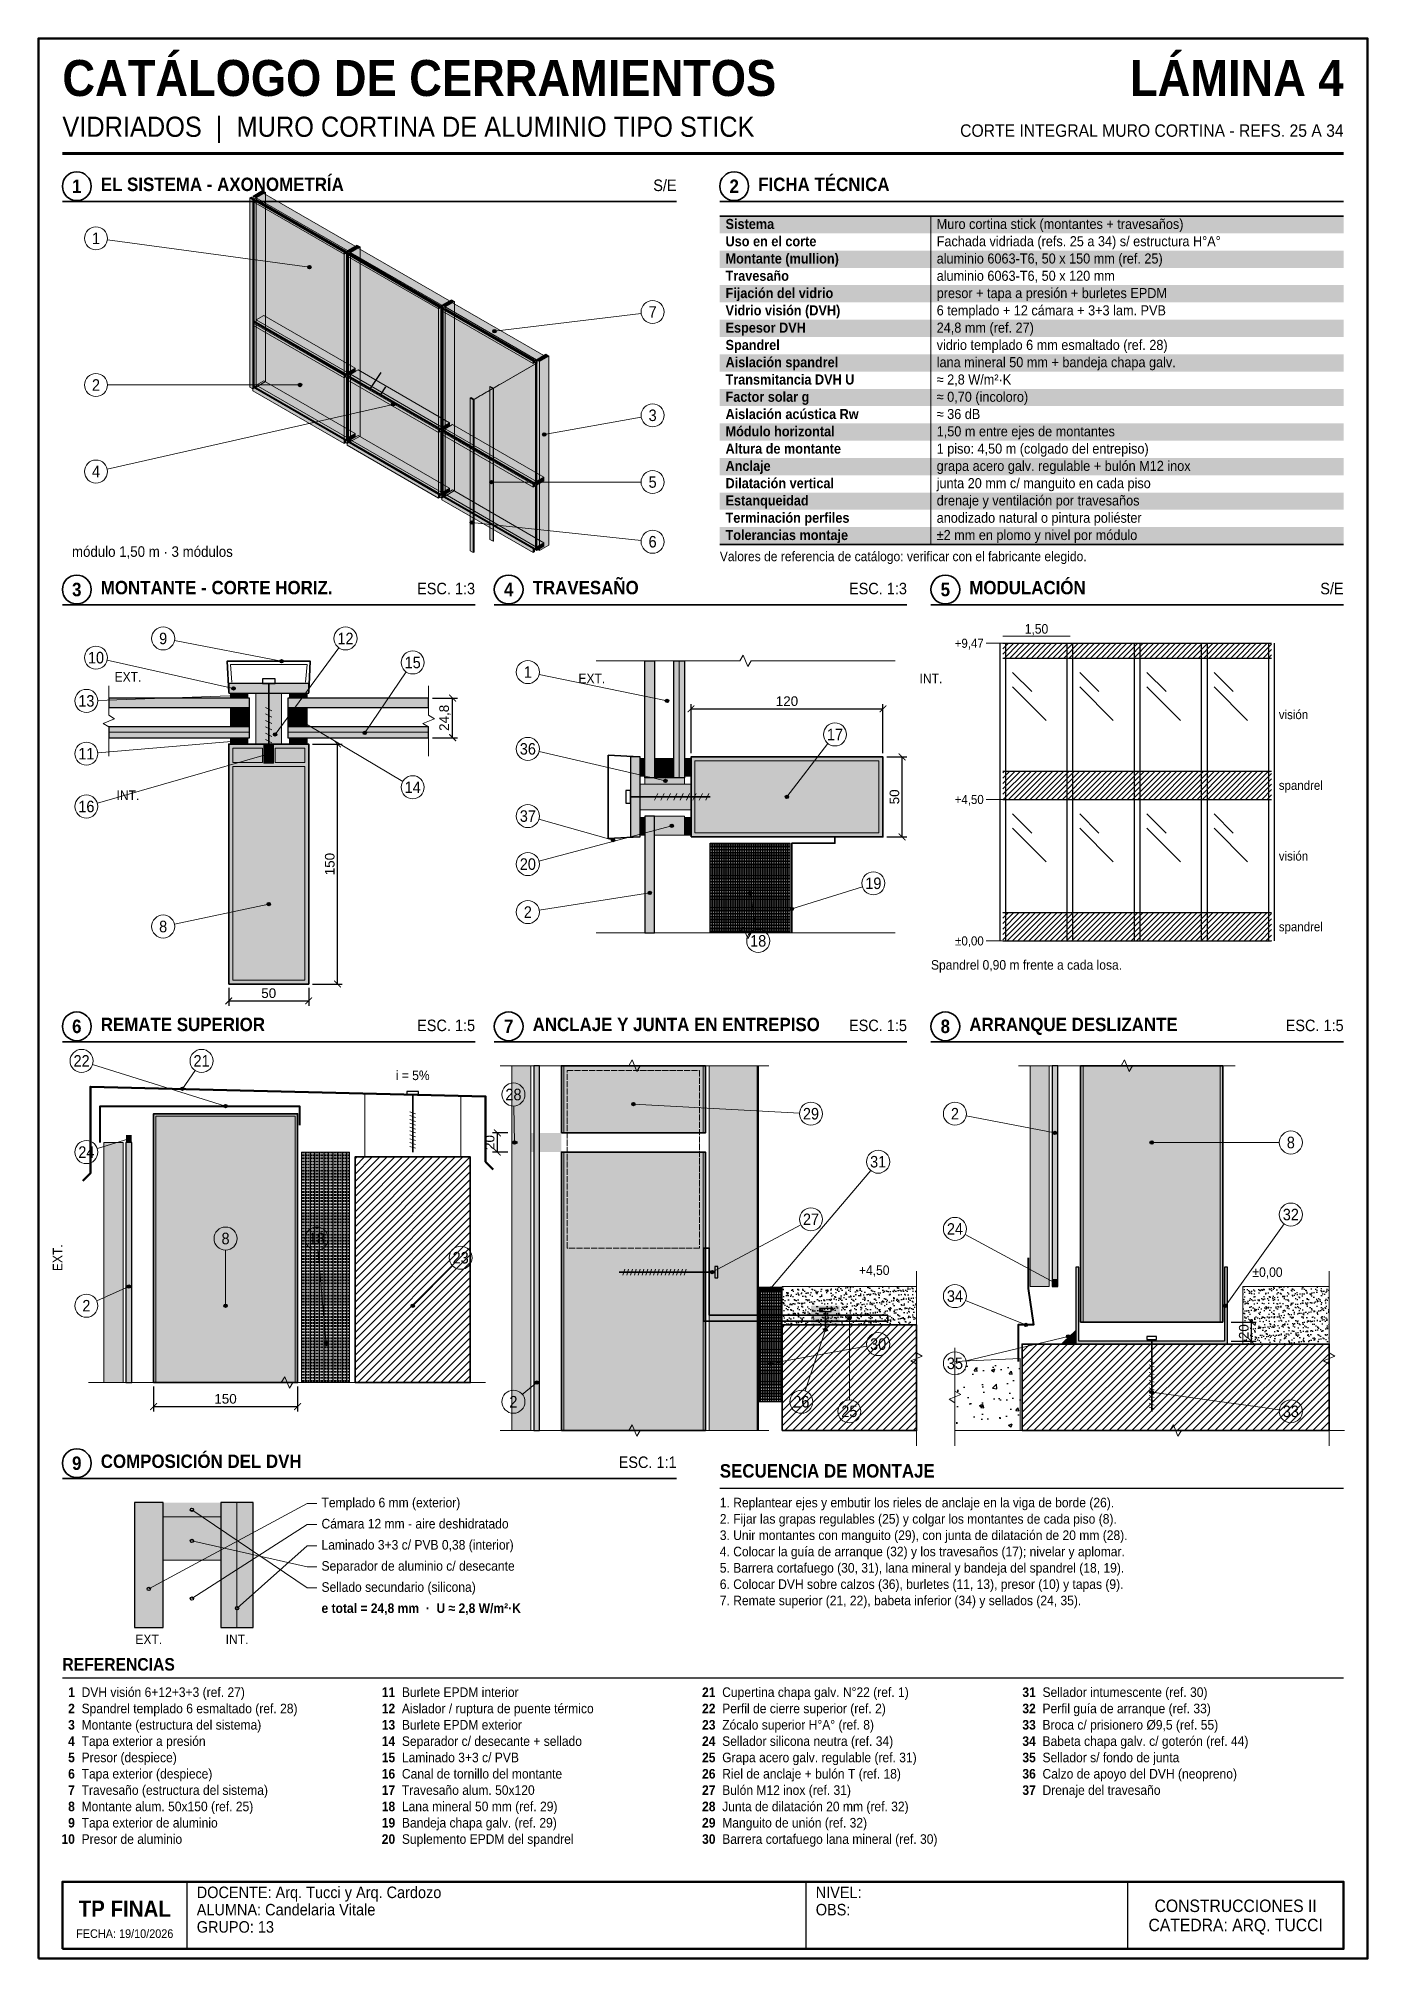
# Model space of a CAD drawing. Header units: millimetres. Extents: x 10 to 287, y 10 to 410.
import ezdxf
from ezdxf.enums import TextEntityAlignment as Align

# ---------------------------------------------------------------- set-up
doc = ezdxf.new("R2010")
doc.units = ezdxf.units.MM
doc.linetypes.add('DASHED', pattern=[1.524, 1.27, -0.254])
for name, color, linetype in [('0-MARCO', 7, 'Continuous'), ('1-ACERO', 7, 'Continuous'), ('1-AISLACION', 8, 'Continuous'), ('1-ALUMINIO', 7, 'Continuous'), ('1-CHAPA', 7, 'Continuous'), ('1-CONTORNO', 7, 'Continuous'), ('1-EPDM', 250, 'Continuous'), ('1-HORMIGON', 8, 'Continuous'), ('1-OCULTAR', 7, 'Continuous'), ('1-SELLADOS', 250, 'Continuous'), ('1-TORNILLERIA', 7, 'Continuous'), ('1-VIDRIO', 7, 'Continuous'), ('1-VISTA', 8, 'Continuous'), ('2-COTAS', 7, 'Continuous'), ('3-REFERENCIAS', 7, 'Continuous'), ('3-TABLAS', 7, 'Continuous'), ('3-TEXTOS', 7, 'Continuous'), ('3-TITULOS', 7, 'Continuous')]:
    doc.layers.add(name, color=color, linetype=linetype)
doc.styles.add('ARIAL', font='arial.ttf')
doc.styles.add('ARIAL-NEGRITA', font='arialbd.ttf')
doc.dimstyles.new('CATALOGO', dxfattribs={"dimtxt": 2, "dimasz": 1.4, "dimexe": 1, "dimexo": 0.8, "dimgap": 0.6, "dimtad": 1, "dimdec": 0, "dimtxsty": 'ARIAL', "dimblk": 'ARCHTICK', "dimcen": 2.5, "dimclrd": 7, "dimclre": 7, "dimclrt": 7, "dimazin": 3, "dimtfac": 1, "dimtmove": 0, "dimatfit": 3})

msp = doc.modelspace()

# ---------------------------------------------------------------- texts
at = {"layer": '3-REFERENCIAS', "style": 'ARIAL', "width": 0.9}
for s, p in [('1', (22, 368.35)), ('7', (138, 353.01)), ('2', (22, 337.8)), ('3', (138, 331.49)), ('4', (22, 319.77)), ('5', (138, 317.59)), ('6', (138, 305.15)), ('9', (36, 285)), ('12', (74, 285)), ('10', (22, 281)), ('15', (88, 280)), ('1', (112, 278)), ('13', (20, 272)), ('17', (176, 265)), ('11', (20, 261)), ('36', (112, 262)), ('14', (88, 254)), ('16', (20, 250)), ('37', (112, 248)), ('20', (112, 238)), ('19', (184, 234)), ('2', (112, 228)), ('8', (36, 225)), ('18', (160, 222)), ('22', (19, 197)), ('21', (44, 197)), ('28', (109, 190)), ('29', (171, 186)), ('2', (201, 186)), ('8', (271, 180)), ('24', (20, 178)), ('31', (185, 176)), ('27', (171, 164)), ('32', (271, 165)), ('8', (49, 160)), ('18', (68, 160)), ('24', (201, 162)), ('23', (98, 156)), ('34', (201, 148)), ('2', (20, 146)), ('30', (185, 138)), ('35', (201, 134)), ('2', (109, 126)), ('26', (169, 126)), ('25', (179, 124)), ('33', (271, 124))]:
    msp.add_text(s, height=2.4, dxfattribs=at).set_placement(p, align=Align.MIDDLE_CENTER)
at = {"layer": '3-REFERENCIAS', "style": 'ARIAL-NEGRITA', "width": 0.9}
for s, p in [('1', (17.6, 64.5)), ('11', (84.35, 64.5)), ('21', (151.1, 64.5)), ('31', (217.85, 64.5)), ('2', (17.6, 61.1)), ('12', (84.35, 61.1)), ('22', (151.1, 61.1)), ('32', (217.85, 61.1)), ('4', (17.6, 54.3)), ('3', (17.6, 57.7)), ('13', (84.35, 57.7)), ('14', (84.35, 54.3)), ('23', (151.1, 57.7)), ('24', (151.1, 54.3)), ('33', (217.85, 57.7)), ('34', (217.85, 54.3)), ('5', (17.6, 50.9)), ('15', (84.35, 50.9)), ('25', (151.1, 50.9)), ('35', (217.85, 50.9)), ('6', (17.6, 47.5)), ('16', (84.35, 47.5)), ('26', (151.1, 47.5)), ('36', (217.85, 47.5)), ('7', (17.6, 44.1)), ('17', (84.35, 44.1)), ('27', (151.1, 44.1)), ('37', (217.85, 44.1)), ('8', (17.6, 40.7)), ('18', (84.35, 40.7)), ('28', (151.1, 40.7)), ('9', (17.6, 37.3)), ('19', (84.35, 37.3)), ('29', (151.1, 37.3)), ('10', (17.6, 33.9)), ('20', (84.35, 33.9)), ('30', (151.1, 33.9))]:
    msp.add_text(s, height=2, dxfattribs=at).set_placement(p, align=Align.RIGHT)
at = {"layer": '3-TABLAS', "width": 0.9}
for s, style, p in [('Sistema', 'ARIAL-NEGRITA', (153.2, 370.3)), ('Muro cortina stick (montantes + travesaños)', 'ARIAL', (197.2, 370.3)), ('Uso en el corte', 'ARIAL-NEGRITA', (153.2, 366.7)), ('Fachada vidriada (refs. 25 a 34) s/ estructura H°A°', 'ARIAL', (197.2, 366.7)), ('Montante (mullion)', 'ARIAL-NEGRITA', (153.2, 363.1)), ('aluminio 6063-T6, 50 x 150 mm (ref. 25)', 'ARIAL', (197.2, 363.1)), ('Travesaño', 'ARIAL-NEGRITA', (153.2, 359.5)), ('aluminio 6063-T6, 50 x 120 mm', 'ARIAL', (197.2, 359.5)), ('Fijación del vidrio', 'ARIAL-NEGRITA', (153.2, 355.9)), ('presor + tapa a presión + burletes EPDM', 'ARIAL', (197.2, 355.9)), ('Vidrio visión (DVH)', 'ARIAL-NEGRITA', (153.2, 352.3)), ('6 templado + 12 cámara + 3+3 lam. PVB', 'ARIAL', (197.2, 352.3)), ('Espesor DVH', 'ARIAL-NEGRITA', (153.2, 348.7)), ('24,8 mm (ref. 27)', 'ARIAL', (197.2, 348.7)), ('Spandrel', 'ARIAL-NEGRITA', (153.2, 345.1)), ('vidrio templado 6 mm esmaltado (ref. 28)', 'ARIAL', (197.2, 345.1)), ('Transmitancia DVH U', 'ARIAL-NEGRITA', (153.2, 337.9)), ('Aislación spandrel', 'ARIAL-NEGRITA', (153.2, 341.5)), ('≈ 2,8 W/m²·K', 'ARIAL', (197.2, 337.9)), ('lana mineral 50 mm + bandeja chapa galv.', 'ARIAL', (197.2, 341.5)), ('Factor solar g', 'ARIAL-NEGRITA', (153.2, 334.3)), ('≈ 0,70 (incoloro)', 'ARIAL', (197.2, 334.3)), ('Aislación acústica Rw', 'ARIAL-NEGRITA', (153.2, 330.7)), ('≈ 36 dB', 'ARIAL', (197.2, 330.7)), ('Módulo horizontal', 'ARIAL-NEGRITA', (153.2, 327.1)), ('1,50 m entre ejes de montantes', 'ARIAL', (197.2, 327.1)), ('Altura de montante', 'ARIAL-NEGRITA', (153.2, 323.5)), ('1 piso: 4,50 m (colgado del entrepiso)', 'ARIAL', (197.2, 323.5)), ('Anclaje', 'ARIAL-NEGRITA', (153.2, 319.9)), ('grapa acero galv. regulable + bulón M12 inox', 'ARIAL', (197.2, 319.9)), ('Dilatación vertical', 'ARIAL-NEGRITA', (153.2, 316.3)), ('junta 20 mm c/ manguito en cada piso', 'ARIAL', (197.2, 316.3)), ('Estanqueidad', 'ARIAL-NEGRITA', (153.2, 312.7)), ('drenaje y ventilación por travesaños', 'ARIAL', (197.2, 312.7)), ('Terminación perfiles', 'ARIAL-NEGRITA', (153.2, 309.1)), ('anodizado natural o pintura poliéster', 'ARIAL', (197.2, 309.1)), ('Tolerancias montaje', 'ARIAL-NEGRITA', (153.2, 305.5)), ('±2 mm en plomo y nivel por módulo', 'ARIAL', (197.2, 305.5))]:
    msp.add_text(s, height=2.1, dxfattribs=dict(at, style=style)).set_placement(p)
at = {"layer": '3-TEXTOS', "width": 0.9}
for s, height, style, p in [('módulo 1,50 m · 3 módulos', 2.2, 'ARIAL', (17, 302)), ('Valores de referencia de catálogo: verificar con el fabricante elegido.', 2, 'ARIAL', (152, 301.1)), ('Spandrel 0,90 m frente a cada losa.', 2, 'ARIAL', (196, 216)), ('+4,50', 2, 'ARIAL', (181, 152.4)), ('±0,00', 2, 'ARIAL', (263, 152)), ('Templado 6 mm (exterior)', 2, 'ARIAL', (69, 104)), ('1. Replantear ejes y embutir los rieles de anclaje en la viga de borde (26).', 2, 'ARIAL', (152, 104)), ('Cámara 12 mm - aire deshidratado', 2, 'ARIAL', (69, 99.6)), ('2. Fijar las grapas regulables (25) y colgar los montantes de cada piso (8).', 2, 'ARIAL', (152, 100.6)), ('Laminado 3+3 c/ PVB 0,38 (interior)', 2, 'ARIAL', (69, 95.2)), ('3. Unir montantes con manguito (29), con junta de dilatación de 20 mm (28).', 2, 'ARIAL', (152, 97.2)), ('Separador de aluminio c/ desecante', 2, 'ARIAL', (69, 90.8)), ('4. Colocar la guía de arranque (32) y los travesaños (17); nivelar y aplomar.', 2, 'ARIAL', (152, 93.8)), ('5. Barrera cortafuego (30, 31), lana mineral y bandeja del spandrel (18, 19).', 2, 'ARIAL', (152, 90.4)), ('Sellado secundario (silicona)', 2, 'ARIAL', (69, 86.4)), ('6. Colocar DVH sobre calzos (36), burletes (11, 13), presor (10) y tapas (9).', 2, 'ARIAL', (152, 87)), ('e total = 24,8 mm  ·  U ≈ 2,8 W/m²·K', 2, 'ARIAL-NEGRITA', (69, 82)), ('7. Remate superior (21, 22), babeta inferior (34) y sellados (24, 35).', 2, 'ARIAL', (152, 83.6)), ('DVH visión 6+12+3+3 (ref. 27)', 2, 'ARIAL', (19, 64.5)), ('Burlete EPDM interior', 2, 'ARIAL', (85.75, 64.5)), ('Cupertina chapa galv. N°22 (ref. 1)', 2, 'ARIAL', (152.5, 64.5)), ('Sellador intumescente (ref. 30)', 2, 'ARIAL', (219.25, 64.5)), ('Spandrel templado 6 esmaltado (ref. 28)', 2, 'ARIAL', (19, 61.1)), ('Aislador / ruptura de puente térmico', 2, 'ARIAL', (85.75, 61.1)), ('Perfil de cierre superior (ref. 2)', 2, 'ARIAL', (152.5, 61.1)), ('Perfil guía de arranque (ref. 33)', 2, 'ARIAL', (219.25, 61.1)), ('Tapa exterior a presión', 2, 'ARIAL', (19, 54.3)), ('Montante (estructura del sistema)', 2, 'ARIAL', (19, 57.7)), ('Separador c/ desecante + sellado', 2, 'ARIAL', (85.75, 54.3)), ('Burlete EPDM exterior', 2, 'ARIAL', (85.75, 57.7)), ('Zócalo superior H°A° (ref. 8)', 2, 'ARIAL', (152.5, 57.7)), ('Sellador silicona neutra (ref. 34)', 2, 'ARIAL', (152.5, 54.3)), ('Broca c/ prisionero Ø9,5 (ref. 55)', 2, 'ARIAL', (219.25, 57.7)), ('Babeta chapa galv. c/ goterón (ref. 44)', 2, 'ARIAL', (219.25, 54.3)), ('Presor (despiece)', 2, 'ARIAL', (19, 50.9)), ('Laminado 3+3 c/ PVB', 2, 'ARIAL', (85.75, 50.9)), ('Grapa acero galv. regulable (ref. 31)', 2, 'ARIAL', (152.5, 50.9)), ('Sellador s/ fondo de junta', 2, 'ARIAL', (219.25, 50.9)), ('Tapa exterior (despiece)', 2, 'ARIAL', (19, 47.5)), ('Canal de tornillo del montante', 2, 'ARIAL', (85.75, 47.5)), ('Riel de anclaje + bulón T (ref. 18)', 2, 'ARIAL', (152.5, 47.5)), ('Calzo de apoyo del DVH (neopreno)', 2, 'ARIAL', (219.25, 47.5)), ('Travesaño (estructura del sistema)', 2, 'ARIAL', (19, 44.1)), ('Travesaño alum. 50x120', 2, 'ARIAL', (85.75, 44.1)), ('Bulón M12 inox (ref. 31)', 2, 'ARIAL', (152.5, 44.1)), ('Drenaje del travesaño', 2, 'ARIAL', (219.25, 44.1)), ('Montante alum. 50x150 (ref. 25)', 2, 'ARIAL', (19, 40.7)), ('Lana mineral 50 mm (ref. 29)', 2, 'ARIAL', (85.75, 40.7)), ('Junta de dilatación 20 mm (ref. 32)', 2, 'ARIAL', (152.5, 40.7)), ('Tapa exterior de aluminio', 2, 'ARIAL', (19, 37.3)), ('Presor de aluminio', 2, 'ARIAL', (19, 33.9)), ('Suplemento EPDM del spandrel', 2, 'ARIAL', (85.75, 33.9)), ('Bandeja chapa galv. (ref. 29)', 2, 'ARIAL', (85.75, 37.3)), ('Manguito de unión (ref. 32)', 2, 'ARIAL', (152.5, 37.3)), ('Barrera cortafuego lana mineral (ref. 30)', 2, 'ARIAL', (152.5, 33.9)), ('DOCENTE: Arq. Tucci y Arq. Cardozo', 2.4, 'ARIAL', (43, 22.6)), ('NIVEL:', 2.4, 'ARIAL', (172, 22.6)), ('ALUMNA: Candelaria Vitale', 2.4, 'ARIAL', (43, 19)), ('OBS:', 2.4, 'ARIAL', (172, 19)), ('GRUPO: 13', 2.4, 'ARIAL', (43, 15.4))]:
    msp.add_text(s, height=height, dxfattribs=dict(at, style=style)).set_placement(p)
at = {"layer": '3-TEXTOS', "style": 'ARIAL', "width": 0.9}
for s, height, p in [('1,50', 2, (218, 287)), ('EXT.', 2, (28.67, 277)), ('EXT.', 2, (125.33, 276.67)), ('INT.', 2, (196, 276.67)), ('INT.', 2, (28.67, 252.33)), ('i = 5%', 2, (88, 194)), ('CONSTRUCCIONES II', 2.6, (259.5, 21)), ('FECHA: 19/10/2026', 1.8, (28, 15.2)), ('CATEDRA: ARQ. TUCCI', 2.6, (259.5, 17))]:
    msp.add_text(s, height=height, dxfattribs=at).set_placement(p, align=Align.MIDDLE_CENTER)
for s, p in [('+9,47', (207, 284)), ('+4,50', (207, 251.46)), ('±0,00', (207, 222))]:
    msp.add_text(s, height=1.9, dxfattribs=at).set_placement(p, align=Align.MIDDLE_RIGHT)
for s, p in [('visión', (268.5, 269.14)), ('spandrel', (268.5, 254.41)), ('visión', (268.5, 239.68)), ('spandrel', (268.5, 224.95))]:
    msp.add_text(s, height=1.9, dxfattribs=at).set_placement(p, align=Align.MIDDLE_LEFT)
msp.add_text('EXT.', height=2, rotation=90, dxfattribs=at).set_placement((14, 156), align=Align.MIDDLE_CENTER)
for s, p in [('EXT.', (33, 77.5)), ('INT.', (51.4, 77.5))]:
    msp.add_text(s, height=2, dxfattribs=at).set_placement(p, align=Align.TOP_CENTER)
at = {"layer": '3-TITULOS', "width": 0.9}
for s, height, style, p in [('CATÁLOGO DE CERRAMIENTOS', 7.5, 'ARIAL-NEGRITA', (15, 398)), ('VIDRIADOS  |  MURO CORTINA DE ALUMINIO TIPO STICK', 4.2, 'ARIAL', (15, 389.5)), ('EL SISTEMA - AXONOMETRÍA', 2.8, 'ARIAL-NEGRITA', (23, 378.2)), ('FICHA TÉCNICA', 2.8, 'ARIAL-NEGRITA', (160, 378.2)), ('MONTANTE - CORTE HORIZ.', 2.8, 'ARIAL-NEGRITA', (23, 294.2)), ('TRAVESAÑO', 2.8, 'ARIAL-NEGRITA', (113, 294.2)), ('MODULACIÓN', 2.8, 'ARIAL-NEGRITA', (204, 294.2)), ('REMATE SUPERIOR', 2.8, 'ARIAL-NEGRITA', (23, 203.2)), ('ANCLAJE Y JUNTA EN ENTREPISO', 2.8, 'ARIAL-NEGRITA', (113, 203.2)), ('ARRANQUE DESLIZANTE', 2.8, 'ARIAL-NEGRITA', (204, 203.2)), ('COMPOSICIÓN DEL DVH', 2.8, 'ARIAL-NEGRITA', (23, 112.2)), ('SECUENCIA DE MONTAJE', 2.8, 'ARIAL-NEGRITA', (152, 110.2)), ('REFERENCIAS', 2.6, 'ARIAL-NEGRITA', (15, 70))]:
    msp.add_text(s, height=height, dxfattribs=dict(at, style=style)).set_placement(p)
for s, height, style, p in [('LÁMINA 4', 7.5, 'ARIAL-NEGRITA', (282, 398)), ('CORTE INTEGRAL MURO CORTINA - REFS. 25 A 34', 2.6, 'ARIAL', (282, 389.5)), ('S/E', 2.4, 'ARIAL', (143, 378.2)), ('ESC. 1:3', 2.4, 'ARIAL', (101, 294.2)), ('ESC. 1:3', 2.4, 'ARIAL', (191, 294.2)), ('S/E', 2.4, 'ARIAL', (282, 294.2)), ('ESC. 1:5', 2.4, 'ARIAL', (101, 203.2)), ('ESC. 1:5', 2.4, 'ARIAL', (191, 203.2)), ('ESC. 1:5', 2.4, 'ARIAL', (282, 203.2)), ('ESC. 1:1', 2.4, 'ARIAL', (143, 112.2))]:
    msp.add_text(s, height=height, dxfattribs=dict(at, style=style)).set_placement(p, align=Align.RIGHT)
at = {"layer": '3-TITULOS', "style": 'ARIAL-NEGRITA', "width": 0.9}
for s, height, p in [('1', 2.8, (18, 379.2)), ('2', 2.8, (155, 379.2)), ('3', 2.8, (18, 295.2)), ('4', 2.8, (108, 295.2)), ('5', 2.8, (199, 295.2)), ('6', 2.8, (18, 204.2)), ('7', 2.8, (108, 204.2)), ('8', 2.8, (199, 204.2)), ('9', 2.8, (18, 113.2)), ('TP FINAL', 3.4, (28, 20.4))]:
    msp.add_text(s, height=height, dxfattribs=at).set_placement(p, align=Align.MIDDLE_CENTER)

# ---------------------------------------------------------------- blocks, each defined once
blk = doc.blocks.new('_ARCHTICK')
at = {"color": 0, "linetype": 'BYBLOCK', "const_width": 0.15}
blk.add_lwpolyline([(-0.5, -0.5), (0.5, 0.5)], dxfattribs=at)

# ---------------------------------------------------------------- dimensions: what is measured, and where the dimension line sits
at = {"layer": '2-COTAS'}
for base, p1, p2, text, override in [((96.33, 264.33), (91.33, 264.33), (91.33, 272.59), '24,8', {"dimlfac": 3}), ((72.33, 213), (66.33, 213), (66.33, 263), '150', {"dimlfac": 3}), ((190, 243.67), (186, 243.67), (186, 260.33), '50', {"dimlfac": 3}), ((105.65, 178), (108.65, 178), (108.65, 182), '20', {"dimlfac": 5}), ((262.8, 138.6), (257.8, 138.6), (257.8, 142.6), '20', {"dimlfac": 5})]:
    msp.add_linear_dim(base=base, p1=p1, p2=p2, angle=90, text=text, dimstyle='CATALOGO', override=override, dxfattribs=at).render()
for base, p1, p2, text, override in [((146, 270.33), (146, 260.33), (186, 260.33), '120', {"dimlfac": 3}), ((49.67, 209.5), (49.67, 213), (66.33, 213), '50', {"dimlfac": 3}), ((34, 125), (34, 130), (64, 130), '150', {"dimlfac": 5})]:
    msp.add_linear_dim(base=base, p1=p1, p2=p2, text=text, dimstyle='CATALOGO', override=override, dxfattribs=at).render()

# ---------------------------------------------------------------- hatches: boundary and pattern name
at = {"layer": '1-ACERO'}
h = msp.add_hatch(color=8, dxfattribs=at)
h.dxf.hatch_style = 1
h.paths.add_polyline_path([(171, 142), (177, 142), (177, 146), (171, 146)])
at = {"layer": '1-AISLACION', "true_color": 0x787878}
h = msp.add_hatch(color=9, dxfattribs=at)
h.dxf.hatch_style = 1
h.paths.add_polyline_path([(55.33, 263), (60.67, 263), (60.67, 273.59), (55.33, 273.59)])
h = msp.add_hatch(color=9, dxfattribs=at)
h.dxf.hatch_style = 1
h.paths.add_polyline_path([(135.41, 249.33), (146, 249.33), (146, 254.67), (135.41, 254.67)])
at = {"layer": '1-AISLACION', "true_color": 0xffffff}
h = msp.add_hatch(color=7, dxfattribs=at)
h.dxf.hatch_style = 1
h.paths.add_polyline_path([(150, 223.67), (166.67, 223.67), (166.67, 242.33), (150, 242.33)])
at = {"layer": '1-AISLACION'}
h = msp.add_hatch(dxfattribs=at)
h.set_pattern_fill('INSUL', color=8, scale=0.05, angle=90)
h.paths.add_polyline_path([(150, 223.67), (166.67, 223.67), (166.67, 242.33), (150, 242.33)])
at = {"layer": '1-AISLACION', "true_color": 0xffffff}
h = msp.add_hatch(color=7, dxfattribs=at)
h.dxf.hatch_style = 1
h.paths.add_polyline_path([(149.8, 120), (159.8, 120), (159.8, 196), (149.8, 196)])
at = {"layer": '1-AISLACION'}
h = msp.add_hatch(dxfattribs=at)
h.set_pattern_fill('INSUL', color=8, scale=0.1, angle=90)
h.paths.add_polyline_path([(149.8, 120), (159.8, 120), (159.8, 196), (149.8, 196)])
at = {"layer": '1-AISLACION', "true_color": 0xffffff}
h = msp.add_hatch(color=7, dxfattribs=at)
h.dxf.hatch_style = 1
h.paths.add_polyline_path([(64.8, 130), (74.8, 130), (74.8, 178), (64.8, 178)])
at = {"layer": '1-AISLACION'}
h = msp.add_hatch(dxfattribs=at)
h.set_pattern_fill('INSUL', color=8, scale=0.1, angle=90)
h.paths.add_polyline_path([(64.8, 130), (74.8, 130), (74.8, 178), (64.8, 178)])
h = msp.add_hatch(dxfattribs=at)
h.set_pattern_fill('INSUL', color=8, scale=0.05, angle=90)
h.paths.add_polyline_path([(160.2, 126), (165, 126), (165, 149.2), (160.2, 149.2)])
at = {"layer": '1-ALUMINIO', "true_color": 0xcdd0d4}
h = msp.add_hatch(color=9, dxfattribs=at)
h.dxf.hatch_style = 1
h.paths.add_polyline_path([(49.67, 273.59), (66.33, 273.59), (66.33, 275.59), (49.67, 275.59)])
h = msp.add_hatch(color=9, dxfattribs=at)
h.dxf.hatch_style = 1
h.paths.add_polyline_path([(50, 266.59), (53, 266.59), (53, 270.59), (50, 270.59)])
h = msp.add_hatch(color=9, dxfattribs=at)
h.dxf.hatch_style = 1
h.paths.add_polyline_path([(63, 266.59), (66, 266.59), (66, 270.59), (63, 270.59)])
h = msp.add_hatch(color=9, dxfattribs=at)
h.dxf.hatch_style = 1
h.paths.add_polyline_path([(49.67, 213), (66.33, 213), (66.33, 263), (49.67, 263)])
at = {"layer": '1-ALUMINIO', "true_color": 0xffffff}
h = msp.add_hatch(color=7, dxfattribs=at)
h.dxf.hatch_style = 1
h.paths.add_polyline_path([(50.5, 259.17), (56.67, 259.17), (56.67, 262.17), (50.5, 262.17)])
h = msp.add_hatch(color=7, dxfattribs=at)
h.dxf.hatch_style = 1
h.paths.add_polyline_path([(57, 259), (59, 259), (59, 263), (57, 263)])
h = msp.add_hatch(color=7, dxfattribs=at)
h.dxf.hatch_style = 1
h.paths.add_polyline_path([(59.33, 259.17), (65.5, 259.17), (65.5, 262.17), (59.33, 262.17)])
at = {"layer": '1-ALUMINIO', "true_color": 0xcdd0d4}
h = msp.add_hatch(color=9, dxfattribs=at)
h.dxf.hatch_style = 1
h.paths.add_polyline_path([(133.41, 243.67), (135.41, 243.67), (135.41, 260.33), (133.41, 260.33)])
h = msp.add_hatch(color=9, dxfattribs=at)
h.dxf.hatch_style = 1
h.paths.add_polyline_path([(142.41, 257), (138.41, 257), (138.41, 260), (142.41, 260)])
h = msp.add_hatch(color=9, dxfattribs=at)
h.dxf.hatch_style = 1
h.paths.add_polyline_path([(146, 243.67), (186, 243.67), (186, 260.33), (146, 260.33)])
at = {"layer": '1-ALUMINIO', "true_color": 0xffffff}
h = msp.add_hatch(color=7, dxfattribs=at)
h.dxf.hatch_style = 1
h.paths.add_polyline_path([(50.5, 213.83), (65.5, 213.83), (65.5, 258.33), (50.5, 258.33)])
h = msp.add_hatch(color=7, dxfattribs=at)
h.dxf.hatch_style = 1
h.paths.add_polyline_path([(146.83, 244.5), (185.17, 244.5), (185.17, 259.5), (146.83, 259.5)])
at = {"layer": '1-ALUMINIO', "true_color": 0xecedef}
h = msp.add_hatch(color=9, dxfattribs=at)
h.dxf.hatch_style = 1
h.paths.add_polyline_path([(108.65, 120), (112.65, 120), (112.65, 196), (108.65, 196)])
at = {"layer": '1-ALUMINIO', "true_color": 0xcdd0d4}
h = msp.add_hatch(color=9, dxfattribs=at)
h.dxf.hatch_style = 1
h.paths.add_polyline_path([(119, 182), (149, 182), (149, 196), (119, 196)])
at = {"layer": '1-ALUMINIO', "true_color": 0xecedef}
h = msp.add_hatch(color=9, dxfattribs=at)
h.dxf.hatch_style = 1
h.paths.add_polyline_path([(216.65, 150), (220.65, 150), (220.65, 196), (216.65, 196)])
at = {"layer": '1-ALUMINIO', "true_color": 0xcdd0d4}
h = msp.add_hatch(color=9, dxfattribs=at)
h.dxf.hatch_style = 1
h.paths.add_polyline_path([(227.2, 142.6), (256.8, 142.6), (256.8, 196), (227.2, 196)])
h = msp.add_hatch(color=9, dxfattribs=at)
h.dxf.hatch_style = 1
h.paths.add_polyline_path([(34, 130), (64, 130), (64, 186), (34, 186)])
at = {"layer": '1-ALUMINIO', "true_color": 0xecedef}
h = msp.add_hatch(color=9, dxfattribs=at)
h.dxf.hatch_style = 1
h.paths.add_polyline_path([(23.65, 130), (27.65, 130), (27.65, 180), (23.65, 180)])
at = {"layer": '1-ALUMINIO', "true_color": 0xcdd0d4}
h = msp.add_hatch(color=9, dxfattribs=at)
h.dxf.hatch_style = 1
h.paths.add_polyline_path([(119, 120), (149, 120), (149, 178), (119, 178)])
h = msp.add_hatch(color=9, dxfattribs=at)
h.dxf.hatch_style = 1
h.paths.add_polyline_path([(226.2, 138), (257.8, 138), (257.8, 154), (257.2, 154), (257.2, 138.6), (226.8, 138.6), (226.8, 154), (226.2, 154)])
h = msp.add_hatch(color=9, dxfattribs=at)
h.dxf.hatch_style = 1
h.paths.add_polyline_path([(36, 93), (48, 93), (48, 102), (36, 102)])
at = {"layer": '1-EPDM'}
h = msp.add_hatch(color=250, dxfattribs=at)
h.dxf.hatch_style = 1
h.paths.add_polyline_path([(50, 272.59), (53.67, 272.59), (53.67, 273.59), (50, 273.59)])
h = msp.add_hatch(color=250, dxfattribs=at)
h.dxf.hatch_style = 1
h.paths.add_polyline_path([(62.33, 272.59), (66, 272.59), (66, 273.59), (62.33, 273.59)])
h = msp.add_hatch(color=250, dxfattribs=at)
h.dxf.hatch_style = 1
h.paths.add_polyline_path([(53, 266.59), (54, 266.59), (54, 270.59), (53, 270.59)])
h = msp.add_hatch(color=250, dxfattribs=at)
h.dxf.hatch_style = 1
h.paths.add_polyline_path([(62, 266.59), (63, 266.59), (63, 270.59), (62, 270.59)])
h = msp.add_hatch(color=250, dxfattribs=at)
h.dxf.hatch_style = 1
h.paths.add_polyline_path([(50, 263), (53.67, 263), (53.67, 264.33), (50, 264.33)])
h = msp.add_hatch(color=250, dxfattribs=at)
h.dxf.hatch_style = 1
h.paths.add_polyline_path([(62.33, 263), (66, 263), (66, 264.33), (62.33, 264.33)])
h = msp.add_hatch(color=250, dxfattribs=at)
h.dxf.hatch_style = 1
h.paths.add_polyline_path([(135.41, 256.33), (136.41, 256.33), (136.41, 260), (135.41, 260)])
h = msp.add_hatch(color=250, dxfattribs=at)
h.dxf.hatch_style = 1
h.paths.add_polyline_path([(144.67, 256.33), (146, 256.33), (146, 260), (144.67, 260)])
at = {"layer": '1-EPDM', "true_color": 0x505050}
h = msp.add_hatch(color=9, dxfattribs=at)
h.dxf.hatch_style = 1
h.paths.add_polyline_path([(136.41, 254.67), (144.67, 254.67), (144.67, 256), (136.41, 256)])
at = {"layer": '1-EPDM'}
h = msp.add_hatch(color=250, dxfattribs=at)
h.dxf.hatch_style = 1
h.paths.add_polyline_path([(142.41, 256), (138.41, 256), (138.41, 257), (142.41, 257)])
at = {"layer": '1-EPDM', "true_color": 0x505050}
h = msp.add_hatch(color=9, dxfattribs=at)
h.dxf.hatch_style = 1
h.paths.add_polyline_path([(138.41, 244), (144.67, 244), (144.67, 248), (138.41, 248)])
at = {"layer": '1-EPDM'}
h = msp.add_hatch(color=250, dxfattribs=at)
h.dxf.hatch_style = 1
h.paths.add_polyline_path([(135.41, 244), (136.41, 244), (136.41, 247.67), (135.41, 247.67)])
h = msp.add_hatch(color=250, dxfattribs=at)
h.dxf.hatch_style = 1
h.paths.add_polyline_path([(144.67, 244), (146, 244), (146, 247.67), (144.67, 247.67)])
h = msp.add_hatch(color=250, dxfattribs=at)
h.dxf.hatch_style = 1
h.paths.add_polyline_path([(36, 102), (48, 102), (48, 105), (36, 105)])
at = {"layer": '1-HORMIGON'}
h = msp.add_hatch(dxfattribs=at)
h.set_pattern_fill('ANSI31', color=8, scale=0.35)
h.paths.add_polyline_path([(76, 130), (100, 130), (100, 177), (76, 177)])
h = msp.add_hatch(dxfattribs=at)
h.set_pattern_fill('AR-SAND', color=8, scale=0.03)
h.paths.add_polyline_path([(165, 142), (193, 142), (193, 150), (165, 150)])
h = msp.add_hatch(dxfattribs=at)
h.set_pattern_fill('AR-SAND', color=8, scale=0.03)
h.paths.add_polyline_path([(261, 138), (279, 138), (279, 150), (261, 150)])
h = msp.add_hatch(dxfattribs=at)
h.set_pattern_fill('ANSI31', color=8, scale=0.35)
h.paths.add_polyline_path([(165, 120), (193, 120), (193, 142), (165, 142)])
h = msp.add_hatch(dxfattribs=at)
h.set_pattern_fill('ANSI31', color=8, scale=0.35)
h.paths.add_polyline_path([(215, 120), (279, 120), (279, 138), (215, 138)])
h = msp.add_hatch(dxfattribs=at)
h.set_pattern_fill('AR-CONC', color=8, scale=0.04)
h.paths.add_polyline_path([(201, 120), (214.6, 120), (214.6, 135), (201, 134.4)])
at = {"layer": '1-OCULTAR', "true_color": 0xecedef}
h = msp.add_hatch(color=9, dxfattribs=at)
h.dxf.hatch_style = 1
h.paths.add_polyline_path([(54.05, 376.76), (54.7, 376.38), (54.96, 376.53), (54.31, 376.91)])
h = msp.add_hatch(color=9, dxfattribs=at)
h.dxf.hatch_style = 1
h.paths.add_polyline_path([(54.05, 337.37), (54.7, 336.99), (54.7, 376.38), (54.05, 376.76)])
h = msp.add_hatch(color=9, dxfattribs=at)
h.dxf.hatch_style = 1
h.paths.add_polyline_path([(54.7, 376.38), (73.73, 365.4), (73.99, 365.55), (54.96, 376.53)])
h = msp.add_hatch(color=9, dxfattribs=at)
h.dxf.hatch_style = 1
h.paths.add_polyline_path([(54.7, 336.99), (54.7, 376.38), (54.96, 376.53), (54.96, 337.14)])
h = msp.add_hatch(color=9, dxfattribs=at)
h.dxf.hatch_style = 1
h.paths.add_polyline_path([(54.7, 376), (73.73, 365.02), (73.73, 365.4), (54.7, 376.38)])
at = {"layer": '1-OCULTAR', "true_color": 0xcdd0d4}
h = msp.add_hatch(color=9, dxfattribs=at)
h.dxf.hatch_style = 1
h.paths.add_polyline_path([(54.73, 377.15), (55.38, 376.77), (57.35, 377.91), (56.69, 378.29)])
h = msp.add_hatch(color=9, dxfattribs=at)
h.dxf.hatch_style = 1
h.paths.add_polyline_path([(54.73, 337.76), (55.38, 337.38), (55.38, 376.77), (54.73, 377.15)])
at = {"layer": '1-OCULTAR', "true_color": 0xdeeaf0}
h = msp.add_hatch(color=9, dxfattribs=at)
h.dxf.hatch_style = 1
h.paths.add_polyline_path([(54.83, 376.47), (74.2, 365.29), (74.53, 365.48), (55.16, 376.66)])
h = msp.add_hatch(color=9, dxfattribs=at)
h.dxf.hatch_style = 1
h.paths.add_polyline_path([(54.83, 351.08), (74.2, 339.9), (74.2, 365.29), (54.83, 376.47)])
at = {"layer": '1-OCULTAR', "true_color": 0xcdd0d4}
h = msp.add_hatch(color=9, dxfattribs=at)
h.dxf.hatch_style = 1
h.paths.add_polyline_path([(55.38, 337.38), (55.38, 376.77), (57.35, 377.91), (57.35, 338.52)])
h = msp.add_hatch(color=9, dxfattribs=at)
h.dxf.hatch_style = 1
h.paths.add_polyline_path([(55.38, 376.77), (74.41, 365.79), (75.98, 366.7), (56.96, 377.68)])
h = msp.add_hatch(color=9, dxfattribs=at)
h.dxf.hatch_style = 1
h.paths.add_polyline_path([(55.38, 376.39), (74.41, 365.41), (74.41, 365.79), (55.38, 376.77)])
at = {"layer": '1-OCULTAR', "true_color": 0xecedef}
h = msp.add_hatch(color=9, dxfattribs=at)
h.dxf.hatch_style = 1
h.paths.add_polyline_path([(73.73, 365.02), (73.73, 365.4), (73.99, 365.55), (73.99, 365.17)])
h = msp.add_hatch(color=9, dxfattribs=at)
h.dxf.hatch_style = 1
h.paths.add_polyline_path([(73.73, 365.4), (74.38, 365.02), (74.65, 365.17), (73.99, 365.55)])
h = msp.add_hatch(color=9, dxfattribs=at)
h.dxf.hatch_style = 1
h.paths.add_polyline_path([(73.73, 326), (74.38, 325.62), (74.38, 365.02), (73.73, 365.4)])
at = {"layer": '1-OCULTAR', "true_color": 0xdeeaf0}
h = msp.add_hatch(color=9, dxfattribs=at)
h.dxf.hatch_style = 1
h.paths.add_polyline_path([(74.2, 339.9), (74.2, 365.29), (74.53, 365.48), (74.53, 340.08)])
at = {"layer": '1-OCULTAR', "true_color": 0xecedef}
h = msp.add_hatch(color=9, dxfattribs=at)
h.dxf.hatch_style = 1
h.paths.add_polyline_path([(74.38, 365.02), (93.41, 354.03), (93.67, 354.18), (74.65, 365.17)])
h = msp.add_hatch(color=9, dxfattribs=at)
h.dxf.hatch_style = 1
h.paths.add_polyline_path([(74.38, 325.62), (74.38, 365.02), (74.65, 365.17), (74.65, 325.77)])
h = msp.add_hatch(color=9, dxfattribs=at)
h.dxf.hatch_style = 1
h.paths.add_polyline_path([(74.38, 364.64), (93.41, 353.65), (93.41, 354.03), (74.38, 365.02)])
at = {"layer": '1-OCULTAR', "true_color": 0xcdd0d4}
h = msp.add_hatch(color=9, dxfattribs=at)
h.dxf.hatch_style = 1
h.paths.add_polyline_path([(74.41, 365.79), (75.06, 365.41), (77.03, 366.55), (76.38, 366.92)])
h = msp.add_hatch(color=9, dxfattribs=at)
h.dxf.hatch_style = 1
h.paths.add_polyline_path([(74.41, 365.41), (74.41, 365.79), (75.98, 366.7), (75.98, 366.32)])
h = msp.add_hatch(color=9, dxfattribs=at)
h.dxf.hatch_style = 1
h.paths.add_polyline_path([(74.41, 326.39), (75.06, 326.02), (75.06, 365.41), (74.41, 365.79)])
at = {"layer": '1-OCULTAR', "true_color": 0xdeeaf0}
h = msp.add_hatch(color=9, dxfattribs=at)
h.dxf.hatch_style = 1
h.paths.add_polyline_path([(74.52, 365.11), (93.88, 353.93), (94.21, 354.11), (74.84, 365.3)])
h = msp.add_hatch(color=9, dxfattribs=at)
h.dxf.hatch_style = 1
h.paths.add_polyline_path([(74.52, 339.71), (93.88, 328.53), (93.88, 353.93), (74.52, 365.11)])
at = {"layer": '1-OCULTAR', "true_color": 0xcdd0d4}
h = msp.add_hatch(color=9, dxfattribs=at)
h.dxf.hatch_style = 1
h.paths.add_polyline_path([(75.06, 326.02), (75.06, 365.41), (77.03, 366.55), (77.03, 327.15)])
h = msp.add_hatch(color=9, dxfattribs=at)
h.dxf.hatch_style = 1
h.paths.add_polyline_path([(75.06, 365.41), (94.09, 354.42), (95.66, 355.33), (76.64, 366.32)])
h = msp.add_hatch(color=9, dxfattribs=at)
h.dxf.hatch_style = 1
h.paths.add_polyline_path([(75.06, 365.03), (94.09, 354.05), (94.09, 354.42), (75.06, 365.41)])
h = msp.add_hatch(color=9, dxfattribs=at)
h.dxf.hatch_style = 1
h.paths.add_polyline_path([(55.38, 351.39), (74.41, 340.41), (75.98, 341.32), (56.96, 352.3)])
at = {"layer": '1-OCULTAR', "true_color": 0xecedef}
h = msp.add_hatch(color=9, dxfattribs=at)
h.dxf.hatch_style = 1
h.paths.add_polyline_path([(93.41, 353.65), (93.41, 354.03), (93.67, 354.18), (93.67, 353.8)])
h = msp.add_hatch(color=9, dxfattribs=at)
h.dxf.hatch_style = 1
h.paths.add_polyline_path([(93.41, 354.03), (94.07, 353.65), (94.33, 353.8), (93.67, 354.18)])
h = msp.add_hatch(color=9, dxfattribs=at)
h.dxf.hatch_style = 1
h.paths.add_polyline_path([(93.41, 314.64), (94.07, 314.26), (94.07, 353.65), (93.41, 354.03)])
at = {"layer": '1-OCULTAR', "true_color": 0xdeeaf0}
h = msp.add_hatch(color=9, dxfattribs=at)
h.dxf.hatch_style = 1
h.paths.add_polyline_path([(93.88, 328.53), (93.88, 353.93), (94.21, 354.11), (94.21, 328.72)])
at = {"layer": '1-OCULTAR', "true_color": 0xecedef}
h = msp.add_hatch(color=9, dxfattribs=at)
h.dxf.hatch_style = 1
h.paths.add_polyline_path([(94.07, 353.65), (113.09, 342.67), (113.36, 342.82), (94.33, 353.8)])
h = msp.add_hatch(color=9, dxfattribs=at)
h.dxf.hatch_style = 1
h.paths.add_polyline_path([(94.07, 314.26), (94.07, 353.65), (94.33, 353.8), (94.33, 314.41)])
h = msp.add_hatch(color=9, dxfattribs=at)
h.dxf.hatch_style = 1
h.paths.add_polyline_path([(94.07, 353.27), (113.09, 342.29), (113.09, 342.67), (94.07, 353.65)])
at = {"layer": '1-OCULTAR', "true_color": 0xcdd0d4}
h = msp.add_hatch(color=9, dxfattribs=at)
h.dxf.hatch_style = 1
h.paths.add_polyline_path([(94.09, 354.42), (94.75, 354.05), (96.71, 355.18), (96.06, 355.56)])
h = msp.add_hatch(color=9, dxfattribs=at)
h.dxf.hatch_style = 1
h.paths.add_polyline_path([(94.09, 354.05), (94.09, 354.42), (95.66, 355.33), (95.66, 354.95)])
h = msp.add_hatch(color=9, dxfattribs=at)
h.dxf.hatch_style = 1
h.paths.add_polyline_path([(94.09, 315.03), (94.75, 314.65), (94.75, 354.05), (94.09, 354.42)])
at = {"layer": '1-OCULTAR', "true_color": 0xdeeaf0}
h = msp.add_hatch(color=9, dxfattribs=at)
h.dxf.hatch_style = 1
h.paths.add_polyline_path([(94.2, 353.74), (113.57, 342.56), (113.89, 342.75), (94.52, 353.93)])
h = msp.add_hatch(color=9, dxfattribs=at)
h.dxf.hatch_style = 1
h.paths.add_polyline_path([(94.2, 328.35), (113.57, 317.17), (113.57, 342.56), (94.2, 353.74)])
at = {"layer": '1-OCULTAR', "true_color": 0xcdd0d4}
h = msp.add_hatch(color=9, dxfattribs=at)
h.dxf.hatch_style = 1
h.paths.add_polyline_path([(94.75, 314.65), (94.75, 354.05), (96.71, 355.18), (96.71, 315.79)])
h = msp.add_hatch(color=9, dxfattribs=at)
h.dxf.hatch_style = 1
h.paths.add_polyline_path([(94.75, 354.05), (113.77, 343.06), (115.35, 343.97), (96.32, 354.95)])
h = msp.add_hatch(color=9, dxfattribs=at)
h.dxf.hatch_style = 1
h.paths.add_polyline_path([(94.75, 353.67), (113.77, 342.68), (113.77, 343.06), (94.75, 354.05)])
at = {"layer": '1-OCULTAR', "true_color": 0xecedef}
h = msp.add_hatch(color=9, dxfattribs=at)
h.dxf.hatch_style = 1
h.paths.add_polyline_path([(54.7, 351), (73.73, 340.02), (73.99, 340.17), (54.96, 351.15)])
h = msp.add_hatch(color=9, dxfattribs=at)
h.dxf.hatch_style = 1
h.paths.add_polyline_path([(54.7, 350.24), (73.73, 339.26), (73.73, 340.02), (54.7, 351)])
at = {"layer": '1-OCULTAR', "true_color": 0x969696}
h = msp.add_hatch(color=9, dxfattribs=at)
h.dxf.hatch_style = 1
h.paths.add_polyline_path([(54.83, 350.71), (74.2, 339.53), (74.53, 339.72), (55.16, 350.9)])
h = msp.add_hatch(color=9, dxfattribs=at)
h.dxf.hatch_style = 1
h.paths.add_polyline_path([(54.83, 337.44), (74.2, 326.26), (74.2, 339.53), (54.83, 350.71)])
at = {"layer": '1-OCULTAR', "true_color": 0xcdd0d4}
h = msp.add_hatch(color=9, dxfattribs=at)
h.dxf.hatch_style = 1
h.paths.add_polyline_path([(55.38, 350.64), (74.41, 339.65), (74.41, 340.41), (55.38, 351.39)])
h = msp.add_hatch(color=9, dxfattribs=at)
h.dxf.hatch_style = 1
h.paths.add_polyline_path([(113.77, 343.06), (114.43, 342.68), (116.4, 343.82), (115.74, 344.2)])
at = {"layer": '1-OCULTAR', "true_color": 0xecedef}
h = msp.add_hatch(color=9, dxfattribs=at)
h.dxf.hatch_style = 1
h.paths.add_polyline_path([(73.73, 339.26), (73.73, 340.02), (73.99, 340.17), (73.99, 339.41)])
at = {"layer": '1-OCULTAR', "true_color": 0xcdd0d4}
h = msp.add_hatch(color=9, dxfattribs=at)
h.dxf.hatch_style = 1
h.paths.add_polyline_path([(74.41, 339.65), (74.41, 340.41), (75.98, 341.32), (75.98, 340.56)])
h = msp.add_hatch(color=9, dxfattribs=at)
h.dxf.hatch_style = 1
h.paths.add_polyline_path([(75.06, 340.03), (94.09, 329.05), (95.66, 329.95), (76.64, 340.94)])
h = msp.add_hatch(color=9, dxfattribs=at)
h.dxf.hatch_style = 1
h.paths.add_polyline_path([(75.06, 339.27), (94.09, 328.29), (94.09, 329.05), (75.06, 340.03)])
at = {"layer": '1-OCULTAR', "true_color": 0xecedef}
h = msp.add_hatch(color=9, dxfattribs=at)
h.dxf.hatch_style = 1
h.paths.add_polyline_path([(113.09, 342.29), (113.09, 342.67), (113.36, 342.82), (113.36, 342.44)])
at = {"layer": '1-OCULTAR', "true_color": 0xdeeaf0}
h = msp.add_hatch(color=9, dxfattribs=at)
h.dxf.hatch_style = 1
h.paths.add_polyline_path([(113.57, 317.17), (113.57, 342.56), (113.89, 342.75), (113.89, 317.36)])
at = {"layer": '1-OCULTAR', "true_color": 0xcdd0d4}
h = msp.add_hatch(color=9, dxfattribs=at)
h.dxf.hatch_style = 1
h.paths.add_polyline_path([(113.77, 342.68), (113.77, 343.06), (115.35, 343.97), (115.35, 343.59)])
h = msp.add_hatch(color=9, dxfattribs=at)
h.dxf.hatch_style = 1
h.paths.add_polyline_path([(113.77, 303.67), (114.43, 303.29), (114.43, 342.68), (113.77, 343.06)])
h = msp.add_hatch(color=9, dxfattribs=at)
h.dxf.hatch_style = 1
h.paths.add_polyline_path([(114.43, 303.29), (114.43, 342.68), (116.4, 343.82), (116.4, 304.42)])
at = {"layer": '1-OCULTAR', "true_color": 0xecedef}
h = msp.add_hatch(color=9, dxfattribs=at)
h.dxf.hatch_style = 1
h.paths.add_polyline_path([(54.7, 337.37), (73.73, 326.38), (73.99, 326.53), (54.96, 337.52)])
h = msp.add_hatch(color=9, dxfattribs=at)
h.dxf.hatch_style = 1
h.paths.add_polyline_path([(54.7, 336.61), (73.73, 325.62), (73.73, 326.38), (54.7, 337.37)])
at = {"layer": '1-OCULTAR', "true_color": 0xcdd0d4}
h = msp.add_hatch(color=9, dxfattribs=at)
h.dxf.hatch_style = 1
h.paths.add_polyline_path([(55.38, 337.76), (74.41, 326.77), (75.98, 327.68), (56.96, 338.67)])
h = msp.add_hatch(color=9, dxfattribs=at)
h.dxf.hatch_style = 1
h.paths.add_polyline_path([(55.38, 337), (74.41, 326.02), (74.41, 326.77), (55.38, 337.76)])
at = {"layer": '1-OCULTAR', "true_color": 0x969696}
h = msp.add_hatch(color=9, dxfattribs=at)
h.dxf.hatch_style = 1
h.paths.add_polyline_path([(74.2, 326.26), (74.2, 339.53), (74.53, 339.72), (74.53, 326.45)])
at = {"layer": '1-OCULTAR', "true_color": 0xecedef}
h = msp.add_hatch(color=9, dxfattribs=at)
h.dxf.hatch_style = 1
h.paths.add_polyline_path([(74.38, 339.64), (93.41, 328.65), (93.67, 328.8), (74.65, 339.79)])
h = msp.add_hatch(color=9, dxfattribs=at)
h.dxf.hatch_style = 1
h.paths.add_polyline_path([(74.38, 338.88), (93.41, 327.9), (93.41, 328.65), (74.38, 339.64)])
at = {"layer": '1-OCULTAR', "true_color": 0x969696}
h = msp.add_hatch(color=9, dxfattribs=at)
h.dxf.hatch_style = 1
h.paths.add_polyline_path([(74.52, 339.35), (93.88, 328.17), (94.21, 328.36), (74.84, 339.54)])
h = msp.add_hatch(color=9, dxfattribs=at)
h.dxf.hatch_style = 1
h.paths.add_polyline_path([(74.52, 326.08), (93.88, 314.9), (93.88, 328.17), (74.52, 339.35)])
at = {"layer": '1-OCULTAR', "true_color": 0xcdd0d4}
h = msp.add_hatch(color=9, dxfattribs=at)
h.dxf.hatch_style = 1
h.paths.add_polyline_path([(104.09, 337.47), (104.75, 337.09), (104.83, 337.14), (104.17, 337.52)])
h = msp.add_hatch(color=9, dxfattribs=at)
h.dxf.hatch_style = 1
h.paths.add_polyline_path([(104.09, 305.65), (104.75, 305.27), (104.75, 337.09), (104.09, 337.47)])
h = msp.add_hatch(color=9, dxfattribs=at)
h.dxf.hatch_style = 1
h.paths.add_polyline_path([(104.75, 305.27), (104.75, 337.09), (104.83, 337.14), (104.83, 305.32)])
at = {"layer": '1-OCULTAR', "true_color": 0xecedef}
h = msp.add_hatch(color=9, dxfattribs=at)
h.dxf.hatch_style = 1
h.paths.add_polyline_path([(99.97, 335.09), (100.63, 334.71), (100.81, 334.82), (100.16, 335.2)])
h = msp.add_hatch(color=9, dxfattribs=at)
h.dxf.hatch_style = 1
h.paths.add_polyline_path([(99.97, 303.27), (100.63, 302.9), (100.63, 334.71), (99.97, 335.09)])
h = msp.add_hatch(color=9, dxfattribs=at)
h.dxf.hatch_style = 1
h.paths.add_polyline_path([(100.63, 302.9), (100.63, 334.71), (100.81, 334.82), (100.81, 303)])
h = msp.add_hatch(color=9, dxfattribs=at)
h.dxf.hatch_style = 1
h.paths.add_polyline_path([(93.41, 327.9), (93.41, 328.65), (93.67, 328.8), (93.67, 328.05)])
at = {"layer": '1-OCULTAR', "true_color": 0x969696}
h = msp.add_hatch(color=9, dxfattribs=at)
h.dxf.hatch_style = 1
h.paths.add_polyline_path([(93.88, 314.9), (93.88, 328.17), (94.21, 328.36), (94.21, 315.08)])
at = {"layer": '1-OCULTAR', "true_color": 0xecedef}
h = msp.add_hatch(color=9, dxfattribs=at)
h.dxf.hatch_style = 1
h.paths.add_polyline_path([(94.07, 328.27), (113.09, 317.29), (113.36, 317.44), (94.33, 328.43)])
h = msp.add_hatch(color=9, dxfattribs=at)
h.dxf.hatch_style = 1
h.paths.add_polyline_path([(94.07, 327.52), (113.09, 316.53), (113.09, 317.29), (94.07, 328.27)])
at = {"layer": '1-OCULTAR', "true_color": 0xcdd0d4}
h = msp.add_hatch(color=9, dxfattribs=at)
h.dxf.hatch_style = 1
h.paths.add_polyline_path([(94.09, 328.29), (94.09, 329.05), (95.66, 329.95), (95.66, 329.2)])
at = {"layer": '1-OCULTAR', "true_color": 0x969696}
h = msp.add_hatch(color=9, dxfattribs=at)
h.dxf.hatch_style = 1
h.paths.add_polyline_path([(94.2, 327.99), (113.57, 316.8), (113.89, 316.99), (94.52, 328.17)])
at = {"layer": '1-OCULTAR', "true_color": 0xcdd0d4}
h = msp.add_hatch(color=9, dxfattribs=at)
h.dxf.hatch_style = 1
h.paths.add_polyline_path([(94.75, 328.67), (113.77, 317.68), (115.35, 318.59), (96.32, 329.58)])
h = msp.add_hatch(color=9, dxfattribs=at)
h.dxf.hatch_style = 1
h.paths.add_polyline_path([(94.75, 327.91), (113.77, 316.92), (113.77, 317.68), (94.75, 328.67)])
at = {"layer": '1-OCULTAR', "true_color": 0xecedef}
h = msp.add_hatch(color=9, dxfattribs=at)
h.dxf.hatch_style = 1
h.paths.add_polyline_path([(73.73, 325.62), (73.73, 326.38), (73.99, 326.53), (73.99, 325.77)])
h = msp.add_hatch(color=9, dxfattribs=at)
h.dxf.hatch_style = 1
h.paths.add_polyline_path([(74.38, 326), (93.41, 315.02), (93.67, 315.17), (74.65, 326.15)])
h = msp.add_hatch(color=9, dxfattribs=at)
h.dxf.hatch_style = 1
h.paths.add_polyline_path([(74.38, 325.24), (93.41, 314.26), (93.41, 315.02), (74.38, 326)])
at = {"layer": '1-OCULTAR', "true_color": 0xcdd0d4}
h = msp.add_hatch(color=9, dxfattribs=at)
h.dxf.hatch_style = 1
h.paths.add_polyline_path([(74.41, 326.02), (74.41, 326.77), (75.98, 327.68), (75.98, 326.92)])
h = msp.add_hatch(color=9, dxfattribs=at)
h.dxf.hatch_style = 1
h.paths.add_polyline_path([(75.06, 326.39), (94.09, 315.41), (95.66, 316.32), (76.64, 327.3)])
h = msp.add_hatch(color=9, dxfattribs=at)
h.dxf.hatch_style = 1
h.paths.add_polyline_path([(75.06, 325.64), (94.09, 314.65), (94.09, 315.41), (75.06, 326.39)])
at = {"layer": '1-OCULTAR', "true_color": 0x969696}
h = msp.add_hatch(color=9, dxfattribs=at)
h.dxf.hatch_style = 1
h.paths.add_polyline_path([(94.2, 314.71), (113.57, 303.53), (113.57, 316.8), (94.2, 327.99)])
at = {"layer": '1-OCULTAR', "true_color": 0xcdd0d4}
h = msp.add_hatch(color=9, dxfattribs=at)
h.dxf.hatch_style = 1
h.paths.add_polyline_path([(94.09, 314.65), (94.09, 315.41), (95.66, 316.32), (95.66, 315.56)])
at = {"layer": '1-OCULTAR', "true_color": 0xecedef}
h = msp.add_hatch(color=9, dxfattribs=at)
h.dxf.hatch_style = 1
h.paths.add_polyline_path([(113.09, 316.53), (113.09, 317.29), (113.36, 317.44), (113.36, 316.68)])
at = {"layer": '1-OCULTAR', "true_color": 0x969696}
h = msp.add_hatch(color=9, dxfattribs=at)
h.dxf.hatch_style = 1
h.paths.add_polyline_path([(113.57, 303.53), (113.57, 316.8), (113.89, 316.99), (113.89, 303.72)])
at = {"layer": '1-OCULTAR', "true_color": 0xcdd0d4}
h = msp.add_hatch(color=9, dxfattribs=at)
h.dxf.hatch_style = 1
h.paths.add_polyline_path([(113.77, 316.92), (113.77, 317.68), (115.35, 318.59), (115.35, 317.83)])
at = {"layer": '1-OCULTAR', "true_color": 0xecedef}
h = msp.add_hatch(color=9, dxfattribs=at)
h.dxf.hatch_style = 1
h.paths.add_polyline_path([(93.41, 314.26), (93.41, 315.02), (93.67, 315.17), (93.67, 314.41)])
h = msp.add_hatch(color=9, dxfattribs=at)
h.dxf.hatch_style = 1
h.paths.add_polyline_path([(94.07, 314.64), (113.09, 303.65), (113.36, 303.8), (94.33, 314.79)])
h = msp.add_hatch(color=9, dxfattribs=at)
h.dxf.hatch_style = 1
h.paths.add_polyline_path([(94.07, 313.88), (113.09, 302.9), (113.09, 303.65), (94.07, 314.64)])
at = {"layer": '1-OCULTAR', "true_color": 0xcdd0d4}
h = msp.add_hatch(color=9, dxfattribs=at)
h.dxf.hatch_style = 1
h.paths.add_polyline_path([(94.75, 315.03), (113.77, 304.05), (115.35, 304.95), (96.32, 315.94)])
h = msp.add_hatch(color=9, dxfattribs=at)
h.dxf.hatch_style = 1
h.paths.add_polyline_path([(94.75, 314.27), (113.77, 303.29), (113.77, 304.05), (94.75, 315.03)])
h = msp.add_hatch(color=9, dxfattribs=at)
h.dxf.hatch_style = 1
h.paths.add_polyline_path([(113.77, 303.29), (113.77, 304.05), (115.35, 304.95), (115.35, 304.2)])
at = {"layer": '1-OCULTAR', "true_color": 0xecedef}
h = msp.add_hatch(color=9, dxfattribs=at)
h.dxf.hatch_style = 1
h.paths.add_polyline_path([(113.09, 302.9), (113.09, 303.65), (113.36, 303.8), (113.36, 303.05)])
at = {"layer": '1-SELLADOS'}
h = msp.add_hatch(color=250, dxfattribs=at)
h.dxf.hatch_style = 1
h.paths.add_polyline_path([(28.25, 180), (29.45, 180), (29.45, 181.6), (28.25, 181.6)])
at = {"layer": '1-SELLADOS', "true_color": 0xffffff}
h = msp.add_hatch(color=7, dxfattribs=at)
h.dxf.hatch_style = 1
h.paths.add_polyline_path([(108.65, 178), (119, 178), (119, 182), (108.65, 182)])
at = {"layer": '1-SELLADOS'}
h = msp.add_hatch(color=250, dxfattribs=at)
h.dxf.hatch_style = 1
h.paths.add_polyline_path([(160.2, 149.2), (165, 149.2), (165, 150), (160.2, 150)])
h = msp.add_hatch(color=250, dxfattribs=at)
h.dxf.hatch_style = 1
h.paths.add_polyline_path([(221.25, 150), (222.45, 150), (222.45, 151.6), (221.25, 151.6)])
h = msp.add_hatch(color=250, dxfattribs=at)
h.dxf.hatch_style = 1
h.paths.add_polyline_path([(226.2, 138), (226.2, 141), (223, 138)])
at = {"layer": '1-VIDRIO'}
h = msp.add_hatch(dxfattribs=at)
h.set_pattern_fill('GLASS', color=8, scale=2.5)
h.paths.add_polyline_path([(54.83, 351.08), (74.2, 339.9), (74.2, 365.29), (54.83, 376.47)])
h = msp.add_hatch(dxfattribs=at)
h.set_pattern_fill('GLASS', color=8, scale=2.5)
h.paths.add_polyline_path([(74.52, 339.71), (93.88, 328.53), (93.88, 353.93), (74.52, 365.11)])
h = msp.add_hatch(dxfattribs=at)
h.set_pattern_fill('GLASS', color=8, scale=2.5)
h.paths.add_polyline_path([(94.2, 328.35), (113.57, 317.17), (113.57, 342.56), (94.2, 353.74)])
h = msp.add_hatch(dxfattribs=at)
h.set_pattern_fill('ANSI31', color=8, scale=0.25)
h.paths.add_polyline_path([(211, 280.92), (267, 280.92), (267, 284), (211, 284)])
at = {"layer": '1-VIDRIO', "true_color": 0xdeeaf0}
h = msp.add_hatch(color=9, dxfattribs=at)
h.dxf.hatch_style = 1
h.paths.add_polyline_path([(138.41, 256), (136.41, 256), (136.41, 280.33), (138.41, 280.33)])
h = msp.add_hatch(color=9, dxfattribs=at)
h.dxf.hatch_style = 1
h.paths.add_polyline_path([(144.67, 256), (142.41, 256), (142.41, 280.33), (144.67, 280.33)])
h = msp.add_hatch(color=9, dxfattribs=at)
h.dxf.hatch_style = 1
h.paths.add_polyline_path([(24.67, 270.59), (54, 270.59), (54, 272.59), (24.67, 272.59)])
h = msp.add_hatch(color=9, dxfattribs=at)
h.dxf.hatch_style = 1
h.paths.add_polyline_path([(62, 270.59), (91.33, 270.59), (91.33, 272.59), (62, 272.59)])
h = msp.add_hatch(color=9, dxfattribs=at)
h.dxf.hatch_style = 1
h.paths.add_polyline_path([(24.67, 264.33), (54, 264.33), (54, 266.59), (24.67, 266.59)])
h = msp.add_hatch(color=9, dxfattribs=at)
h.dxf.hatch_style = 1
h.paths.add_polyline_path([(62, 264.33), (91.33, 264.33), (91.33, 266.59), (62, 266.59)])
at = {"layer": '1-VIDRIO'}
h = msp.add_hatch(dxfattribs=at)
h.set_pattern_fill('ANSI31', color=8, scale=0.25)
h.paths.add_polyline_path([(211, 251.46), (267, 251.46), (267, 257.35), (211, 257.35)])
at = {"layer": '1-VIDRIO', "true_color": 0x969696}
h = msp.add_hatch(color=9, dxfattribs=at)
h.dxf.hatch_style = 1
h.paths.add_polyline_path([(136.41, 223.67), (138.41, 223.67), (138.41, 248), (136.41, 248)])
at = {"layer": '1-VIDRIO'}
h = msp.add_hatch(dxfattribs=at)
h.set_pattern_fill('ANSI31', color=8, scale=0.25)
h.paths.add_polyline_path([(211, 222), (267, 222), (267, 227.89), (211, 227.89)])
at = {"layer": '1-VIDRIO', "true_color": 0x969696}
h = msp.add_hatch(color=9, dxfattribs=at)
h.dxf.hatch_style = 1
h.paths.add_polyline_path([(113.25, 120), (114.45, 120), (114.45, 196), (113.25, 196)])
h = msp.add_hatch(color=9, dxfattribs=at)
h.dxf.hatch_style = 1
h.paths.add_polyline_path([(221.25, 150), (222.45, 150), (222.45, 196), (221.25, 196)])
h = msp.add_hatch(color=9, dxfattribs=at)
h.dxf.hatch_style = 1
h.paths.add_polyline_path([(28.25, 130), (29.45, 130), (29.45, 180), (28.25, 180)])
at = {"layer": '1-VIDRIO', "true_color": 0xdeeaf0}
h = msp.add_hatch(color=9, dxfattribs=at)
h.dxf.hatch_style = 1
h.paths.add_polyline_path([(30, 79), (36, 79), (36, 105), (30, 105)])
h = msp.add_hatch(color=9, dxfattribs=at)
h.dxf.hatch_style = 1
h.paths.add_polyline_path([(48, 79), (54.76, 79), (54.76, 105), (48, 105)])
at = {"layer": '3-REFERENCIAS'}
h = msp.add_hatch(color=256, dxfattribs=at)
h.dxf.hatch_style = 1
edge = h.paths.add_edge_path()
edge.add_arc((66.49, 362.35), 0.35, 0, 360)
h = msp.add_hatch(color=256, dxfattribs=at)
h.dxf.hatch_style = 1
edge = h.paths.add_edge_path()
edge.add_arc((105.05, 349.01), 0.35, 0, 360)
h = msp.add_hatch(color=256, dxfattribs=at)
h.dxf.hatch_style = 1
edge = h.paths.add_edge_path()
edge.add_arc((64.52, 337.8), 0.35, 0, 360)
h = msp.add_hatch(color=256, dxfattribs=at)
h.dxf.hatch_style = 1
edge = h.paths.add_edge_path()
edge.add_arc((83.9, 333.77), 0.35, 0, 360)
h = msp.add_hatch(color=256, dxfattribs=at)
h.dxf.hatch_style = 1
edge = h.paths.add_edge_path()
edge.add_arc((115.41, 327.49), 0.35, 0, 360)
h = msp.add_hatch(color=256, dxfattribs=at)
h.dxf.hatch_style = 1
edge = h.paths.add_edge_path()
edge.add_arc((104.42, 317.59), 0.35, 0, 360)
h = msp.add_hatch(color=256, dxfattribs=at)
h.dxf.hatch_style = 1
edge = h.paths.add_edge_path()
edge.add_arc((100.3, 309.15), 0.35, 0, 360)
h = msp.add_hatch(color=256, dxfattribs=at)
h.dxf.hatch_style = 1
edge = h.paths.add_edge_path()
edge.add_arc((60.67, 280.25), 0.35, 0, 360)
h = msp.add_hatch(color=256, dxfattribs=at)
h.dxf.hatch_style = 1
edge = h.paths.add_edge_path()
edge.add_arc((50.67, 274.59), 0.35, 0, 360)
h = msp.add_hatch(color=256, dxfattribs=at)
h.dxf.hatch_style = 1
edge = h.paths.add_edge_path()
edge.add_arc((51.83, 273.09), 0.35, 0, 360)
h = msp.add_hatch(color=256, dxfattribs=at)
h.dxf.hatch_style = 1
edge = h.paths.add_edge_path()
edge.add_arc((141, 272), 0.35, 0, 360)
h = msp.add_hatch(color=256, dxfattribs=at)
h.dxf.hatch_style = 1
edge = h.paths.add_edge_path()
edge.add_arc((63.33, 268.67), 0.35, 0, 360)
h = msp.add_hatch(color=256, dxfattribs=at)
h.dxf.hatch_style = 1
edge = h.paths.add_edge_path()
edge.add_arc((51.83, 263.67), 0.35, 0, 360)
h = msp.add_hatch(color=256, dxfattribs=at)
h.dxf.hatch_style = 1
edge = h.paths.add_edge_path()
edge.add_arc((59.33, 265), 0.35, 0, 360)
h = msp.add_hatch(color=256, dxfattribs=at)
h.dxf.hatch_style = 1
edge = h.paths.add_edge_path()
edge.add_arc((78, 265.33), 0.35, 0, 360)
h = msp.add_hatch(color=256, dxfattribs=at)
h.dxf.hatch_style = 1
edge = h.paths.add_edge_path()
edge.add_arc((58, 261), 0.35, 0, 360)
h = msp.add_hatch(color=256, dxfattribs=at)
h.dxf.hatch_style = 1
edge = h.paths.add_edge_path()
edge.add_arc((140.67, 255.33), 0.35, 0, 360)
h = msp.add_hatch(color=256, dxfattribs=at)
h.dxf.hatch_style = 1
edge = h.paths.add_edge_path()
edge.add_arc((166, 252), 0.35, 0, 360)
h = msp.add_hatch(color=256, dxfattribs=at)
h.dxf.hatch_style = 1
edge = h.paths.add_edge_path()
edge.add_arc((142, 246), 0.35, 0, 360)
h = msp.add_hatch(color=256, dxfattribs=at)
h.dxf.hatch_style = 1
edge = h.paths.add_edge_path()
edge.add_arc((129.75, 243), 0.35, 0, 360)
h = msp.add_hatch(color=256, dxfattribs=at)
h.dxf.hatch_style = 1
edge = h.paths.add_edge_path()
edge.add_arc((137.41, 232), 0.35, 0, 360)
h = msp.add_hatch(color=256, dxfattribs=at)
h.dxf.hatch_style = 1
edge = h.paths.add_edge_path()
edge.add_arc((158.33, 232), 0.35, 0, 360)
h = msp.add_hatch(color=256, dxfattribs=at)
h.dxf.hatch_style = 1
edge = h.paths.add_edge_path()
edge.add_arc((58, 229.67), 0.35, 0, 360)
h = msp.add_hatch(color=256, dxfattribs=at)
h.dxf.hatch_style = 1
edge = h.paths.add_edge_path()
edge.add_arc((167, 228.67), 0.35, 0, 360)
h = msp.add_hatch(color=256, dxfattribs=at)
h.dxf.hatch_style = 1
edge = h.paths.add_edge_path()
edge.add_arc((40, 191.2), 0.35, 0, 360)
h = msp.add_hatch(color=256, dxfattribs=at)
h.dxf.hatch_style = 1
edge = h.paths.add_edge_path()
edge.add_arc((134, 188), 0.35, 0, 360)
h = msp.add_hatch(color=256, dxfattribs=at)
h.dxf.hatch_style = 1
edge = h.paths.add_edge_path()
edge.add_arc((49, 187.6), 0.35, 0, 360)
h = msp.add_hatch(color=256, dxfattribs=at)
h.dxf.hatch_style = 1
edge = h.paths.add_edge_path()
edge.add_arc((28.85, 180.8), 0.35, 0, 360)
h = msp.add_hatch(color=256, dxfattribs=at)
h.dxf.hatch_style = 1
edge = h.paths.add_edge_path()
edge.add_arc((109.25, 180), 0.35, 0, 360)
h = msp.add_hatch(color=256, dxfattribs=at)
h.dxf.hatch_style = 1
edge = h.paths.add_edge_path()
edge.add_arc((221.85, 182), 0.35, 0, 360)
h = msp.add_hatch(color=256, dxfattribs=at)
h.dxf.hatch_style = 1
edge = h.paths.add_edge_path()
edge.add_arc((242, 180), 0.35, 0, 360)
h = msp.add_hatch(color=256, dxfattribs=at)
h.dxf.hatch_style = 1
edge = h.paths.add_edge_path()
edge.add_arc((150.4, 153), 0.35, 0, 360)
h = msp.add_hatch(color=256, dxfattribs=at)
h.dxf.hatch_style = 1
edge = h.paths.add_edge_path()
edge.add_arc((28.85, 150), 0.35, 0, 360)
h = msp.add_hatch(color=256, dxfattribs=at)
h.dxf.hatch_style = 1
edge = h.paths.add_edge_path()
edge.add_arc((162.6, 149.6), 0.35, 0, 360)
h = msp.add_hatch(color=256, dxfattribs=at)
h.dxf.hatch_style = 1
edge = h.paths.add_edge_path()
edge.add_arc((221.85, 150.8), 0.35, 0, 360)
h = msp.add_hatch(color=256, dxfattribs=at)
h.dxf.hatch_style = 1
edge = h.paths.add_edge_path()
edge.add_arc((49, 146), 0.35, 0, 360)
h = msp.add_hatch(color=256, dxfattribs=at)
h.dxf.hatch_style = 1
edge = h.paths.add_edge_path()
edge.add_arc((88, 146), 0.35, 0, 360)
h = msp.add_hatch(color=256, dxfattribs=at)
h.dxf.hatch_style = 1
edge = h.paths.add_edge_path()
edge.add_arc((257.4, 146), 0.35, 0, 360)
h = msp.add_hatch(color=256, dxfattribs=at)
h.dxf.hatch_style = 1
edge = h.paths.add_edge_path()
edge.add_arc((174, 141), 0.35, 0, 360)
h = msp.add_hatch(color=256, dxfattribs=at)
h.dxf.hatch_style = 1
edge = h.paths.add_edge_path()
edge.add_arc((179, 143.4), 0.35, 0, 360)
h = msp.add_hatch(color=256, dxfattribs=at)
h.dxf.hatch_style = 1
edge = h.paths.add_edge_path()
edge.add_arc((215.8, 142), 0.35, 0, 360)
h = msp.add_hatch(color=256, dxfattribs=at)
h.dxf.hatch_style = 1
edge = h.paths.add_edge_path()
edge.add_arc((70, 138), 0.35, 0, 360)
h = msp.add_hatch(color=256, dxfattribs=at)
h.dxf.hatch_style = 1
edge = h.paths.add_edge_path()
edge.add_arc((224.6, 139.6), 0.35, 0, 360)
h = msp.add_hatch(color=256, dxfattribs=at)
h.dxf.hatch_style = 1
edge = h.paths.add_edge_path()
edge.add_arc((162.6, 134), 0.35, 0, 360)
h = msp.add_hatch(color=256, dxfattribs=at)
h.dxf.hatch_style = 1
edge = h.paths.add_edge_path()
edge.add_arc((113.85, 130), 0.35, 0, 360)
h = msp.add_hatch(color=256, dxfattribs=at)
h.dxf.hatch_style = 1
edge = h.paths.add_edge_path()
edge.add_arc((242, 128), 0.35, 0, 360)
at = {"layer": '3-TABLAS', "true_color": 0xeeeeee}
h = msp.add_hatch(color=254, dxfattribs=at)
h.dxf.hatch_style = 1
h.paths.add_polyline_path([(152, 369.4), (282, 369.4), (282, 373), (152, 373)])
h = msp.add_hatch(color=254, dxfattribs=at)
h.dxf.hatch_style = 1
h.paths.add_polyline_path([(152, 362.2), (282, 362.2), (282, 365.8), (152, 365.8)])
h = msp.add_hatch(color=254, dxfattribs=at)
h.dxf.hatch_style = 1
h.paths.add_polyline_path([(152, 355), (282, 355), (282, 358.6), (152, 358.6)])
h = msp.add_hatch(color=254, dxfattribs=at)
h.dxf.hatch_style = 1
h.paths.add_polyline_path([(152, 347.8), (282, 347.8), (282, 351.4), (152, 351.4)])
h = msp.add_hatch(color=254, dxfattribs=at)
h.dxf.hatch_style = 1
h.paths.add_polyline_path([(152, 340.6), (282, 340.6), (282, 344.2), (152, 344.2)])
h = msp.add_hatch(color=254, dxfattribs=at)
h.dxf.hatch_style = 1
h.paths.add_polyline_path([(152, 333.4), (282, 333.4), (282, 337), (152, 337)])
h = msp.add_hatch(color=254, dxfattribs=at)
h.dxf.hatch_style = 1
h.paths.add_polyline_path([(152, 326.2), (282, 326.2), (282, 329.8), (152, 329.8)])
h = msp.add_hatch(color=254, dxfattribs=at)
h.dxf.hatch_style = 1
h.paths.add_polyline_path([(152, 319), (282, 319), (282, 322.6), (152, 322.6)])
h = msp.add_hatch(color=254, dxfattribs=at)
h.dxf.hatch_style = 1
h.paths.add_polyline_path([(152, 311.8), (282, 311.8), (282, 315.4), (152, 315.4)])
h = msp.add_hatch(color=254, dxfattribs=at)
h.dxf.hatch_style = 1
h.paths.add_polyline_path([(152, 304.6), (282, 304.6), (282, 308.2), (152, 308.2)])

# ---------------------------------------------------------------- linework, layer by layer
at = {"layer": '0-MARCO', "lineweight": 50}
for points in [[(10, 10), (287, 10), (287, 410), (10, 410)], [(15, 12), (282, 12), (282, 26), (15, 26)]]:
    msp.add_lwpolyline(points, close=True, dxfattribs=at)
at = {"layer": '0-MARCO', "lineweight": 25}
for points in [[(41, 12), (41, 26)], [(170, 12), (170, 26)], [(237, 12), (237, 26)]]:
    msp.add_lwpolyline(points, dxfattribs=at)
at = {"layer": '1-ACERO', "lineweight": 35}
msp.add_lwpolyline([(148.6, 142.8), (187, 142.8), (187, 144), (149.8, 144), (149.8, 158), (148.6, 158)], close=True, dxfattribs=at)
at = {"layer": '1-AISLACION', "lineweight": 13}
for points in [[(55.33, 263), (60.67, 263), (60.67, 273.59), (55.33, 273.59)], [(135.41, 249.33), (146, 249.33), (146, 254.67), (135.41, 254.67)], [(160.2, 126), (165, 126), (165, 149.2), (160.2, 149.2)]]:
    msp.add_lwpolyline(points, close=True, dxfattribs=at)
at = {"layer": '1-AISLACION', "lineweight": 18}
for points in [[(150, 223.67), (166.67, 223.67), (166.67, 242.33), (150, 242.33)], [(149.8, 120), (159.8, 120), (159.8, 196), (149.8, 196)], [(64.8, 130), (74.8, 130), (74.8, 178), (64.8, 178)]]:
    msp.add_lwpolyline(points, close=True, dxfattribs=at)
at = {"layer": '1-ALUMINIO', "lineweight": 18}
for points in [[(54.05, 376.76), (54.7, 376.38), (54.96, 376.53), (54.31, 376.91)], [(54.05, 337.37), (54.7, 336.99), (54.7, 376.38), (54.05, 376.76)], [(54.7, 376.38), (73.73, 365.4), (73.99, 365.55), (54.96, 376.53)], [(54.7, 336.99), (54.7, 376.38), (54.96, 376.53), (54.96, 337.14)], [(54.7, 376), (73.73, 365.02), (73.73, 365.4), (54.7, 376.38)], [(54.73, 377.15), (55.38, 376.77), (57.35, 377.91), (56.69, 378.29)], [(54.73, 337.76), (55.38, 337.38), (55.38, 376.77), (54.73, 377.15)], [(55.38, 337.38), (55.38, 376.77), (57.35, 377.91), (57.35, 338.52)], [(55.38, 376.77), (74.41, 365.79), (75.98, 366.7), (56.96, 377.68)], [(55.38, 376.39), (74.41, 365.41), (74.41, 365.79), (55.38, 376.77)], [(73.73, 365.02), (73.73, 365.4), (73.99, 365.55), (73.99, 365.17)], [(73.73, 365.4), (74.38, 365.02), (74.65, 365.17), (73.99, 365.55)], [(73.73, 326), (74.38, 325.62), (74.38, 365.02), (73.73, 365.4)], [(74.38, 365.02), (93.41, 354.03), (93.67, 354.18), (74.65, 365.17)], [(74.38, 325.62), (74.38, 365.02), (74.65, 365.17), (74.65, 325.77)], [(74.38, 364.64), (93.41, 353.65), (93.41, 354.03), (74.38, 365.02)], [(74.41, 365.79), (75.06, 365.41), (77.03, 366.55), (76.38, 366.92)], [(74.41, 365.41), (74.41, 365.79), (75.98, 366.7), (75.98, 366.32)], [(74.41, 326.39), (75.06, 326.02), (75.06, 365.41), (74.41, 365.79)], [(75.06, 326.02), (75.06, 365.41), (77.03, 366.55), (77.03, 327.15)], [(75.06, 365.41), (94.09, 354.42), (95.66, 355.33), (76.64, 366.32)], [(75.06, 365.03), (94.09, 354.05), (94.09, 354.42), (75.06, 365.41)], [(55.38, 351.39), (74.41, 340.41), (75.98, 341.32), (56.96, 352.3)], [(93.41, 353.65), (93.41, 354.03), (93.67, 354.18), (93.67, 353.8)], [(93.41, 354.03), (94.07, 353.65), (94.33, 353.8), (93.67, 354.18)], [(93.41, 314.64), (94.07, 314.26), (94.07, 353.65), (93.41, 354.03)], [(94.07, 353.65), (113.09, 342.67), (113.36, 342.82), (94.33, 353.8)], [(94.07, 314.26), (94.07, 353.65), (94.33, 353.8), (94.33, 314.41)], [(94.07, 353.27), (113.09, 342.29), (113.09, 342.67), (94.07, 353.65)], [(94.09, 354.42), (94.75, 354.05), (96.71, 355.18), (96.06, 355.56)], [(94.09, 354.05), (94.09, 354.42), (95.66, 355.33), (95.66, 354.95)], [(94.09, 315.03), (94.75, 314.65), (94.75, 354.05), (94.09, 354.42)], [(94.75, 314.65), (94.75, 354.05), (96.71, 355.18), (96.71, 315.79)], [(94.75, 354.05), (113.77, 343.06), (115.35, 343.97), (96.32, 354.95)], [(94.75, 353.67), (113.77, 342.68), (113.77, 343.06), (94.75, 354.05)], [(54.7, 351), (73.73, 340.02), (73.99, 340.17), (54.96, 351.15)], [(54.7, 350.24), (73.73, 339.26), (73.73, 340.02), (54.7, 351)], [(55.38, 350.64), (74.41, 339.65), (74.41, 340.41), (55.38, 351.39)], [(113.77, 343.06), (114.43, 342.68), (116.4, 343.82), (115.74, 344.2)], [(73.73, 339.26), (73.73, 340.02), (73.99, 340.17), (73.99, 339.41)], [(74.41, 339.65), (74.41, 340.41), (75.98, 341.32), (75.98, 340.56)], [(75.06, 340.03), (94.09, 329.05), (95.66, 329.95), (76.64, 340.94)], [(75.06, 339.27), (94.09, 328.29), (94.09, 329.05), (75.06, 340.03)], [(113.09, 342.29), (113.09, 342.67), (113.36, 342.82), (113.36, 342.44)], [(113.77, 342.68), (113.77, 343.06), (115.35, 343.97), (115.35, 343.59)], [(113.77, 303.67), (114.43, 303.29), (114.43, 342.68), (113.77, 343.06)], [(114.43, 303.29), (114.43, 342.68), (116.4, 343.82), (116.4, 304.42)], [(54.7, 337.37), (73.73, 326.38), (73.99, 326.53), (54.96, 337.52)], [(54.7, 336.61), (73.73, 325.62), (73.73, 326.38), (54.7, 337.37)], [(55.38, 337.76), (74.41, 326.77), (75.98, 327.68), (56.96, 338.67)], [(55.38, 337), (74.41, 326.02), (74.41, 326.77), (55.38, 337.76)], [(74.38, 339.64), (93.41, 328.65), (93.67, 328.8), (74.65, 339.79)], [(74.38, 338.88), (93.41, 327.9), (93.41, 328.65), (74.38, 339.64)], [(104.09, 337.47), (104.75, 337.09), (104.83, 337.14), (104.17, 337.52)], [(104.09, 305.65), (104.75, 305.27), (104.75, 337.09), (104.09, 337.47)], [(104.75, 305.27), (104.75, 337.09), (104.83, 337.14), (104.83, 305.32)], [(99.97, 335.09), (100.63, 334.71), (100.81, 334.82), (100.16, 335.2)], [(99.97, 303.27), (100.63, 302.9), (100.63, 334.71), (99.97, 335.09)], [(100.63, 302.9), (100.63, 334.71), (100.81, 334.82), (100.81, 303)], [(93.41, 327.9), (93.41, 328.65), (93.67, 328.8), (93.67, 328.05)], [(94.07, 328.27), (113.09, 317.29), (113.36, 317.44), (94.33, 328.43)], [(94.07, 327.52), (113.09, 316.53), (113.09, 317.29), (94.07, 328.27)], [(94.09, 328.29), (94.09, 329.05), (95.66, 329.95), (95.66, 329.2)], [(94.75, 328.67), (113.77, 317.68), (115.35, 318.59), (96.32, 329.58)], [(94.75, 327.91), (113.77, 316.92), (113.77, 317.68), (94.75, 328.67)], [(73.73, 325.62), (73.73, 326.38), (73.99, 326.53), (73.99, 325.77)], [(74.38, 326), (93.41, 315.02), (93.67, 315.17), (74.65, 326.15)], [(74.38, 325.24), (93.41, 314.26), (93.41, 315.02), (74.38, 326)], [(74.41, 326.02), (74.41, 326.77), (75.98, 327.68), (75.98, 326.92)], [(75.06, 326.39), (94.09, 315.41), (95.66, 316.32), (76.64, 327.3)], [(75.06, 325.64), (94.09, 314.65), (94.09, 315.41), (75.06, 326.39)], [(94.09, 314.65), (94.09, 315.41), (95.66, 316.32), (95.66, 315.56)], [(113.09, 316.53), (113.09, 317.29), (113.36, 317.44), (113.36, 316.68)], [(113.77, 316.92), (113.77, 317.68), (115.35, 318.59), (115.35, 317.83)], [(93.41, 314.26), (93.41, 315.02), (93.67, 315.17), (93.67, 314.41)], [(94.07, 314.64), (113.09, 303.65), (113.36, 303.8), (94.33, 314.79)], [(94.07, 313.88), (113.09, 302.9), (113.09, 303.65), (94.07, 314.64)], [(94.75, 315.03), (113.77, 304.05), (115.35, 304.95), (96.32, 315.94)], [(94.75, 314.27), (113.77, 303.29), (113.77, 304.05), (94.75, 315.03)], [(113.77, 303.29), (113.77, 304.05), (115.35, 304.95), (115.35, 304.2)], [(113.09, 302.9), (113.09, 303.65), (113.36, 303.8), (113.36, 303.05)], [(108.65, 120), (112.65, 120), (112.65, 196), (108.65, 196)], [(216.65, 150), (220.65, 150), (220.65, 196), (216.65, 196)], [(23.65, 130), (27.65, 130), (27.65, 180), (23.65, 180)]]:
    msp.add_lwpolyline(points, close=True, dxfattribs=at)
at = {"layer": '1-ALUMINIO', "lineweight": 25}
for points in [[(210.4, 222), (210.4, 284)], [(211, 284), (267, 284)], [(211.6, 222), (211.6, 284)], [(224.4, 222), (224.4, 284)], [(225.6, 222), (225.6, 284)], [(238.4, 222), (238.4, 284)], [(239.6, 222), (239.6, 284)], [(252.4, 222), (252.4, 284)], [(253.6, 222), (253.6, 284)], [(266.4, 222), (266.4, 284)], [(267.6, 222), (267.6, 284)], [(211, 280.92), (267, 280.92)], [(211, 257.35), (267, 257.35)], [(211, 251.46), (267, 251.46)], [(211, 227.89), (267, 227.89)], [(211, 222), (267, 222)]]:
    msp.add_lwpolyline(points, dxfattribs=at)
at = {"layer": '1-ALUMINIO', "lineweight": 35}
for points in [[(49.67, 273.75), (49.33, 280.25), (66.67, 280.25), (66.33, 273.75)], [(135.25, 243.67), (128.75, 243.33), (128.75, 260.67), (135.25, 260.33)]]:
    msp.add_lwpolyline(points, dxfattribs=at)
at = {"layer": '1-ALUMINIO', "lineweight": 13}
msp.add_lwpolyline([(50.33, 275.92), (50, 279.59), (66, 279.59), (65.67, 275.92)], dxfattribs=at)
at = {"layer": '1-ALUMINIO', "lineweight": 25}
for points in [[(49.67, 273.59), (66.33, 273.59), (66.33, 275.59), (49.67, 275.59)], [(133.41, 243.67), (135.41, 243.67), (135.41, 260.33), (133.41, 260.33)], [(226.2, 138), (257.8, 138), (257.8, 154), (257.2, 154), (257.2, 138.6), (226.8, 138.6), (226.8, 154), (226.2, 154)]]:
    msp.add_lwpolyline(points, close=True, dxfattribs=at)
at = {"layer": '1-ALUMINIO', "lineweight": 35}
for points in [[(49.67, 213), (66.33, 213), (66.33, 263), (49.67, 263)], [(146, 243.67), (186, 243.67), (186, 260.33), (146, 260.33)], [(119, 182), (149, 182), (149, 196), (119, 196)], [(227.2, 142.6), (256.8, 142.6), (256.8, 196), (227.2, 196)], [(34, 130), (64, 130), (64, 186), (34, 186)], [(119, 120), (149, 120), (149, 178), (119, 178)]]:
    msp.add_lwpolyline(points, close=True, dxfattribs=at)
at = {"layer": '1-ALUMINIO', "lineweight": 13}
for points in [[(50.5, 259.17), (56.67, 259.17), (56.67, 262.17), (50.5, 262.17)], [(59.33, 259.17), (65.5, 259.17), (65.5, 262.17), (59.33, 262.17)], [(50.5, 213.83), (65.5, 213.83), (65.5, 258.33), (50.5, 258.33)], [(146.83, 244.5), (185.17, 244.5), (185.17, 259.5), (146.83, 259.5)], [(36, 93), (48, 93), (48, 102), (36, 102)]]:
    msp.add_lwpolyline(points, close=True, dxfattribs=at)
at = {"layer": '1-ALUMINIO', "lineweight": 9}
msp.add_lwpolyline([(57, 259), (59, 259), (59, 263), (57, 263)], close=True, dxfattribs=at)
for points in [[(119.5, 182), (119.5, 196)], [(148.5, 182), (148.5, 196)], [(227.7, 142.6), (227.7, 196)], [(256.3, 142.6), (256.3, 196)], [(34.5, 130), (34.5, 185.5), (63.5, 185.5), (63.5, 130)], [(119.5, 120), (119.5, 178)], [(148.5, 120), (148.5, 178)]]:
    msp.add_lwpolyline(points, dxfattribs=at)
at = {"layer": '1-ALUMINIO', "lineweight": 40}
msp.add_lwpolyline([(22.85, 180), (22.85, 187.6), (64.4, 187.6), (64.4, 183.6)], dxfattribs=at)
at = {"layer": '1-CHAPA', "lineweight": 35}
for points in [[(176, 243.67), (176, 242.33), (167, 242.33), (167, 223.67)], [(160, 120), (160, 196)]]:
    msp.add_lwpolyline(points, dxfattribs=at)
at = {"layer": '1-CHAPA', "lineweight": 50}
msp.add_lwpolyline([(19.25, 172), (20.85, 173.6), (20.85, 191.6), (103.2, 189.6), (103.2, 176), (104.8, 174.4)], dxfattribs=at)
at = {"layer": '1-CHAPA', "lineweight": 40}
msp.add_lwpolyline([(216.25, 156), (216.25, 149.6), (217.4, 142), (214.2, 142), (214.2, 134.4)], dxfattribs=at)
at = {"layer": '1-CONTORNO', "lineweight": 13}
for points in [[(126.21, 280.33), (156.17, 280.33), (156.89, 281.53), (157.85, 279.13), (158.57, 280.33), (188.53, 280.33)], [(24.67, 260.47), (24.67, 266.59), (23.47, 267.31), (25.87, 268.27), (24.67, 268.99), (24.67, 275.12)], [(91.33, 260.47), (91.33, 266.59), (90.13, 267.31), (92.53, 268.27), (91.33, 268.99), (91.33, 275.12)], [(126.21, 223.67), (156.17, 223.67), (156.89, 224.87), (157.85, 222.47), (158.57, 223.67), (188.53, 223.67)], [(106.25, 196), (133.02, 196), (133.74, 197.2), (134.7, 194.8), (135.42, 196), (162.2, 196)], [(214.25, 196), (235.62, 196), (236.34, 197.2), (237.3, 194.8), (238.02, 196), (259.4, 196)], [(193, 116.8), (193, 133.8), (191.8, 134.52), (194.2, 135.48), (193, 136.2), (193, 153.2)], [(279, 116.8), (279, 133.8), (277.8, 134.52), (280.2, 135.48), (279, 136.2), (279, 153.2)], [(201, 137.2), (201, 128.2), (202.2, 127.48), (199.8, 126.52), (201, 125.8), (201, 116.8)], [(20.45, 130), (60.62, 130), (61.34, 131.2), (62.3, 128.8), (63.02, 130), (103.2, 130)], [(106.25, 120), (133.02, 120), (133.74, 121.2), (134.7, 118.8), (135.42, 120), (162.2, 120)], [(211.8, 120), (245.8, 120), (246.52, 121.2), (247.48, 118.8), (248.2, 120), (282.2, 120)]]:
    msp.add_lwpolyline(points, dxfattribs=at)
at = {"layer": '1-CONTORNO', "lineweight": 9}
for points in [[(50, 266.59), (53, 266.59), (53, 270.59), (50, 270.59)], [(53, 266.59), (54, 266.59), (54, 270.59), (53, 270.59)], [(62, 266.59), (63, 266.59), (63, 270.59), (62, 270.59)], [(63, 266.59), (66, 266.59), (66, 270.59), (63, 270.59)], [(142.41, 257), (138.41, 257), (138.41, 260), (142.41, 260)], [(142.41, 256), (138.41, 256), (138.41, 257), (142.41, 257)]]:
    msp.add_lwpolyline(points, close=True, dxfattribs=at)
at = {"layer": '1-EPDM', "lineweight": 13}
for points in [[(50, 272.59), (53.67, 272.59), (53.67, 273.59), (50, 273.59)], [(62.33, 272.59), (66, 272.59), (66, 273.59), (62.33, 273.59)], [(50, 263), (53.67, 263), (53.67, 264.33), (50, 264.33)], [(62.33, 263), (66, 263), (66, 264.33), (62.33, 264.33)], [(135.41, 256.33), (136.41, 256.33), (136.41, 260), (135.41, 260)], [(144.67, 256.33), (146, 256.33), (146, 260), (144.67, 260)], [(136.41, 254.67), (144.67, 254.67), (144.67, 256), (136.41, 256)], [(138.41, 244), (144.67, 244), (144.67, 248), (138.41, 248)], [(135.41, 244), (136.41, 244), (136.41, 247.67), (135.41, 247.67)], [(144.67, 244), (146, 244), (146, 247.67), (144.67, 247.67)]]:
    msp.add_lwpolyline(points, close=True, dxfattribs=at)
at = {"layer": '1-HORMIGON', "lineweight": 35}
for points in [[(76, 130), (100, 130), (100, 177), (76, 177)], [(165, 120), (193, 120), (193, 142), (165, 142)], [(215, 120), (279, 120), (279, 138), (215, 138)]]:
    msp.add_lwpolyline(points, close=True, dxfattribs=at)
at = {"layer": '1-HORMIGON', "lineweight": 18}
for points in [[(165, 142), (193, 142), (193, 150), (165, 150)], [(261, 138), (279, 138), (279, 150), (261, 150)], [(201, 120), (214.6, 120), (214.6, 135), (201, 134.4)]]:
    msp.add_lwpolyline(points, close=True, dxfattribs=at)
at = {"layer": '1-SELLADOS', "lineweight": 50}
msp.add_lwpolyline([(108.65, 180), (109.85, 180)], dxfattribs=at)
at = {"layer": '1-TORNILLERIA', "lineweight": 25}
for points in [[(56.67, 275.59), (59.33, 275.59), (59.33, 276.59), (56.67, 276.59)], [(133.41, 250.67), (133.41, 253.33), (132.41, 253.33), (132.41, 250.67)], [(86.8, 190), (89.2, 190), (89.2, 190.6), (86.8, 190.6)], [(151, 154.2), (151, 151.8), (151.6, 151.8), (151.6, 154.2)], [(172.8, 144.8), (175.2, 144.8), (175.2, 145.4), (172.8, 145.4)], [(241, 139), (243, 139), (243, 139.6), (241, 139.6)]]:
    msp.add_lwpolyline(points, close=True, dxfattribs=at)
at = {"layer": '1-TORNILLERIA', "lineweight": 35}
for points in [[(58, 275.59), (58, 259)], [(133.41, 252), (150, 252)], [(88, 190), (88, 178)], [(151, 153), (131, 153)], [(174, 144.8), (174, 140.8)], [(242, 139), (242, 124)]]:
    msp.add_lwpolyline(points, dxfattribs=at)
at = {"layer": '1-TORNILLERIA', "lineweight": 9}
for points in [[(57.33, 270.61), (58.67, 269.94)], [(57.33, 269.28), (58.67, 268.61)], [(57.33, 267.94), (58.67, 267.28)], [(57.33, 266.61), (58.67, 265.94)], [(57.33, 265.28), (58.67, 264.61)], [(57.33, 263.94), (58.67, 263.28)], [(57.33, 262.61), (58.67, 261.94)], [(57.33, 261.28), (58.67, 260.61)], [(57.33, 259.94), (58.67, 259.28)], [(138.39, 251.33), (139.06, 252.67)], [(139.72, 251.33), (140.39, 252.67)], [(141.06, 251.33), (141.72, 252.67)], [(142.39, 251.33), (143.06, 252.67)], [(143.72, 251.33), (144.39, 252.67)], [(145.06, 251.33), (145.72, 252.67)], [(146.39, 251.33), (147.06, 252.67)], [(147.72, 251.33), (148.39, 252.67)], [(149.06, 251.33), (149.72, 252.67)], [(87.4, 186.4), (88.6, 186)], [(87.4, 185.6), (88.6, 185.2)], [(87.4, 184.8), (88.6, 184.4)], [(87.4, 184), (88.6, 183.6)], [(87.4, 183.2), (88.6, 182.8)], [(87.4, 182.4), (88.6, 182)], [(87.4, 181.6), (88.6, 181.2)], [(87.4, 180.8), (88.6, 180.4)], [(87.4, 180), (88.6, 179.6)], [(87.4, 179.2), (88.6, 178.8)], [(132.2, 153.6), (131.8, 152.4)], [(133, 153.6), (132.6, 152.4)], [(133.8, 153.6), (133.4, 152.4)], [(134.6, 153.6), (134.2, 152.4)], [(135.4, 153.6), (135, 152.4)], [(136.2, 153.6), (135.8, 152.4)], [(137, 153.6), (136.6, 152.4)], [(137.8, 153.6), (137.4, 152.4)], [(138.6, 153.6), (138.2, 152.4)], [(139.4, 153.6), (139, 152.4)], [(140.2, 153.6), (139.8, 152.4)], [(141, 153.6), (140.6, 152.4)], [(141.8, 153.6), (141.4, 152.4)], [(142.6, 153.6), (142.2, 152.4)], [(143.4, 153.6), (143, 152.4)], [(144.2, 153.6), (143.8, 152.4)], [(145, 153.6), (144.6, 152.4)], [(173.4, 143.6), (174.6, 143.2)], [(173.4, 142.8), (174.6, 142.4)], [(173.4, 142), (174.6, 141.6)], [(173.4, 141.2), (174.6, 140.8)], [(241.5, 134.5), (242.5, 134.1)], [(241.5, 133.7), (242.5, 133.3)], [(241.5, 132.9), (242.5, 132.5)], [(241.5, 132.1), (242.5, 131.7)], [(241.5, 131.3), (242.5, 130.9)], [(241.5, 130.5), (242.5, 130.1)], [(241.5, 129.7), (242.5, 129.3)], [(241.5, 128.9), (242.5, 128.5)], [(241.5, 128.1), (242.5, 127.7)], [(241.5, 127.3), (242.5, 126.9)], [(241.5, 126.5), (242.5, 126.1)], [(241.5, 125.7), (242.5, 125.3)], [(241.5, 124.9), (242.5, 124.5)]]:
    msp.add_lwpolyline(points, dxfattribs=at)
at = {"layer": '1-VIDRIO', "lineweight": 13}
for points in [[(54.83, 376.47), (74.2, 365.29), (74.53, 365.48), (55.16, 376.66)], [(54.83, 351.08), (74.2, 339.9), (74.2, 365.29), (54.83, 376.47)], [(74.2, 339.9), (74.2, 365.29), (74.53, 365.48), (74.53, 340.08)], [(74.52, 365.11), (93.88, 353.93), (94.21, 354.11), (74.84, 365.3)], [(74.52, 339.71), (93.88, 328.53), (93.88, 353.93), (74.52, 365.11)], [(93.88, 328.53), (93.88, 353.93), (94.21, 354.11), (94.21, 328.72)], [(94.2, 353.74), (113.57, 342.56), (113.89, 342.75), (94.52, 353.93)], [(94.2, 328.35), (113.57, 317.17), (113.57, 342.56), (94.2, 353.74)], [(54.83, 350.71), (74.2, 339.53), (74.53, 339.72), (55.16, 350.9)], [(54.83, 337.44), (74.2, 326.26), (74.2, 339.53), (54.83, 350.71)], [(113.57, 317.17), (113.57, 342.56), (113.89, 342.75), (113.89, 317.36)], [(74.2, 326.26), (74.2, 339.53), (74.53, 339.72), (74.53, 326.45)], [(74.52, 339.35), (93.88, 328.17), (94.21, 328.36), (74.84, 339.54)], [(74.52, 326.08), (93.88, 314.9), (93.88, 328.17), (74.52, 339.35)], [(93.88, 314.9), (93.88, 328.17), (94.21, 328.36), (94.21, 315.08)], [(94.2, 327.99), (113.57, 316.8), (113.89, 316.99), (94.52, 328.17)], [(94.2, 314.71), (113.57, 303.53), (113.57, 316.8), (94.2, 327.99)], [(113.57, 303.53), (113.57, 316.8), (113.89, 316.99), (113.89, 303.72)]]:
    msp.add_lwpolyline(points, close=True, dxfattribs=at)
at = {"layer": '1-VIDRIO', "lineweight": 25}
for points in [[(138.41, 256), (136.41, 256), (136.41, 280.33), (138.41, 280.33)], [(144.67, 256), (142.41, 256), (142.41, 280.33), (144.67, 280.33)], [(24.67, 270.59), (54, 270.59), (54, 272.59), (24.67, 272.59)], [(62, 270.59), (91.33, 270.59), (91.33, 272.59), (62, 272.59)], [(24.67, 264.33), (54, 264.33), (54, 266.59), (24.67, 266.59)], [(62, 264.33), (91.33, 264.33), (91.33, 266.59), (62, 266.59)], [(136.41, 223.67), (138.41, 223.67), (138.41, 248), (136.41, 248)], [(113.25, 120), (114.45, 120), (114.45, 196), (113.25, 196)], [(221.25, 150), (222.45, 150), (222.45, 196), (221.25, 196)], [(28.25, 130), (29.45, 130), (29.45, 180), (28.25, 180)], [(30, 79), (36, 79), (36, 105), (30, 105)], [(48, 79), (54.76, 79), (54.76, 105), (48, 105)]]:
    msp.add_lwpolyline(points, close=True, dxfattribs=at)
at = {"layer": '1-VIDRIO', "lineweight": 9}
for points in [[(143.54, 256), (143.54, 280.33)], [(213, 277.92), (217, 273.92)], [(227, 277.92), (231, 273.92)], [(241, 277.92), (245, 273.92)], [(255, 277.92), (259, 273.92)], [(213, 274.92), (220, 267.92)], [(227, 274.92), (234, 267.92)], [(241, 274.92), (248, 267.92)], [(255, 274.92), (262, 267.92)], [(24.67, 265.46), (54, 265.46)], [(62, 265.46), (91.33, 265.46)], [(213, 248.46), (217, 244.46)], [(227, 248.46), (231, 244.46)], [(241, 248.46), (245, 244.46)], [(255, 248.46), (259, 244.46)], [(213, 245.46), (220, 238.46)], [(227, 245.46), (234, 238.46)], [(241, 245.46), (248, 238.46)], [(255, 245.46), (262, 238.46)], [(51.38, 79), (51.38, 105)]]:
    msp.add_lwpolyline(points, dxfattribs=at)
at = {"layer": '1-VISTA', "linetype": 'DASHED', "lineweight": 9}
for points in [[(113.75, 342.29), (100.63, 334.71)], [(114.01, 342.44), (100.89, 334.87)]]:
    msp.add_lwpolyline(points, dxfattribs=at)
at = {"layer": '1-VISTA', "linetype": 'DASHED', "lineweight": 18}
msp.add_lwpolyline([(120.2, 158), (120.2, 195), (147.8, 195), (147.8, 158), (120.2, 158)], dxfattribs=at)
at = {"layer": '1-VISTA', "lineweight": 13}
for points in [[(78, 177), (78, 190.3)], [(98, 177), (98, 189.8)]]:
    msp.add_lwpolyline(points, dxfattribs=at)
at = {"layer": '2-COTAS', "lineweight": 13}
for points in [[(207.5, 284), (211, 284)], [(211, 285.5), (225, 285.5)], [(207.5, 251.46), (211, 251.46)], [(207.5, 222), (211, 222)]]:
    msp.add_lwpolyline(points, dxfattribs=at)
at = {"layer": '3-REFERENCIAS', "lineweight": 13}
for points in [[(24.38, 368.03), (66.49, 362.35)], [(135.62, 352.72), (105.05, 349.01)], [(24.4, 337.8), (64.52, 337.8)], [(24.34, 320.3), (83.9, 333.77)], [(135.64, 331.07), (115.41, 327.49)], [(135.6, 317.59), (104.42, 317.59)], [(135.61, 305.4), (100.3, 309.15)], [(38.36, 284.55), (60.67, 280.25)], [(24.34, 280.48), (50.67, 274.59)], [(72.58, 283.06), (59.33, 265)], [(86.65, 278.02), (78, 265.33)], [(114.35, 277.51), (141, 272)], [(22.4, 272.08), (51.83, 273.09)], [(85.94, 255.23), (63.33, 268.67)], [(22.31, 250.67), (58, 261)], [(22.39, 261.2), (51.83, 263.67)], [(114.34, 261.46), (140.67, 255.33)], [(174.54, 263.1), (166, 252)], [(114.31, 247.35), (129.75, 243)], [(114.32, 238.62), (142, 246)], [(114.37, 228.37), (137.41, 232)], [(159.61, 224.37), (158.33, 232)], [(181.71, 233.28), (167, 228.67)], [(38.35, 225.5), (58, 229.67)], [(21.29, 196.28), (49, 187.6)], [(42.64, 195.02), (40, 191.2)], [(168.6, 186.13), (134, 188)], [(109.06, 187.6), (109.25, 180)], [(203.36, 185.55), (221.85, 182)], [(22.29, 178.72), (28.85, 180.8)], [(268.6, 180), (242, 180)], [(183.45, 174.17), (162.6, 149.6)], [(168.88, 162.87), (150.4, 153)], [(203.11, 160.86), (221.85, 150.8)], [(269.6, 163.05), (257.4, 146)], [(49, 157.6), (49, 146)], [(68.22, 157.61), (70, 138)], [(96.3, 154.3), (88, 146)], [(22.19, 146.99), (28.85, 150)], [(203.22, 147.1), (215.8, 142)], [(169.76, 128.28), (174, 141)], [(179, 126.4), (179, 143.4)], [(182.64, 137.58), (162.6, 134)], [(203.34, 134.55), (224.6, 139.6)], [(110.85, 127.53), (113.85, 130)], [(268.62, 124.33), (242, 128)]]:
    msp.add_lwpolyline(points, dxfattribs=at)
at = {"layer": '3-REFERENCIAS', "lineweight": 9}
for points in [[(33, 87), (66, 104.8), (68, 104.8)], [(42, 103.5), (66, 87.2), (68, 87.2)], [(42, 85), (66, 100.4), (68, 100.4)], [(42, 97), (66, 91.6), (68, 91.6)], [(51.4, 83), (66, 96), (68, 96)]]:
    msp.add_lwpolyline(points, dxfattribs=at)
at = {"layer": '3-REFERENCIAS', "lineweight": 18}
for centre in [(22, 368.35), (138, 353.01), (22, 337.8), (138, 331.49), (22, 319.77), (138, 317.59), (138, 305.15), (36, 285), (74, 285), (22, 281), (88, 280), (112, 278), (20, 272), (112, 262), (176, 265), (20, 261), (88, 254), (20, 250), (112, 248), (112, 238), (184, 234), (112, 228), (36, 225), (160, 222), (19, 197), (44, 197), (109, 190), (171, 186), (201, 186), (20, 178), (271, 180), (185, 176), (171, 164), (201, 162), (271, 165), (49, 160), (68, 160), (98, 156), (20, 146), (201, 148), (185, 138), (201, 134), (109, 126), (169, 126), (179, 124), (271, 124)]:
    msp.add_circle(centre, 2.4, dxfattribs=at)
at = {"layer": '3-REFERENCIAS'}
for centre in [(66.49, 362.35), (105.05, 349.01), (64.52, 337.8), (83.9, 333.77), (115.41, 327.49), (104.42, 317.59), (100.3, 309.15), (60.67, 280.25), (50.67, 274.59), (51.83, 273.09), (141, 272), (63.33, 268.67), (51.83, 263.67), (59.33, 265), (78, 265.33), (58, 261), (140.67, 255.33), (166, 252), (142, 246), (129.75, 243), (137.41, 232), (158.33, 232), (58, 229.67), (167, 228.67), (40, 191.2), (134, 188), (49, 187.6), (28.85, 180.8), (109.25, 180), (221.85, 182), (242, 180), (150.4, 153), (28.85, 150), (162.6, 149.6), (221.85, 150.8), (49, 146), (88, 146), (257.4, 146), (174, 141), (179, 143.4), (215.8, 142), (70, 138), (224.6, 139.6), (162.6, 134), (113.85, 130), (242, 128), (42, 103.5), (42, 97), (33, 87), (42, 85), (51.4, 83)]:
    msp.add_circle(centre, 0.35, dxfattribs=at)
at = {"layer": '3-TABLAS', "lineweight": 35}
for points in [[(152, 373), (282, 373)], [(152, 304.6), (282, 304.6)]]:
    msp.add_lwpolyline(points, dxfattribs=at)
at = {"layer": '3-TABLAS', "lineweight": 13}
msp.add_lwpolyline([(196, 373), (196, 304.6)], dxfattribs=at)
at = {"layer": '3-TITULOS', "lineweight": 70}
msp.add_lwpolyline([(15, 386), (282, 386)], dxfattribs=at)
at = {"layer": '3-TITULOS', "lineweight": 35}
for points in [[(15, 376), (143, 376)], [(152, 376), (282, 376)], [(15, 292), (101, 292)], [(105, 292), (191, 292)], [(196, 292), (282, 292)], [(15, 201), (101, 201)], [(105, 201), (191, 201)], [(196, 201), (282, 201)], [(15, 110), (143, 110)]]:
    msp.add_lwpolyline(points, dxfattribs=at)
at = {"layer": '3-TITULOS', "lineweight": 25}
for points in [[(152, 108), (282, 108)], [(15, 68.5), (282, 68.5)]]:
    msp.add_lwpolyline(points, dxfattribs=at)
at = {"layer": '3-TITULOS', "lineweight": 35}
for centre in [(18, 379.2), (155, 379.2), (18, 295.2), (108, 295.2), (199, 295.2), (18, 204.2), (108, 204.2), (199, 204.2), (18, 113.2)]:
    msp.add_circle(centre, 3, dxfattribs=at)

msp.set_redraw_order([(e.dxf.handle, doc.entitydb.next_handle()) for e in msp.query("TEXT MTEXT ATTDEF DIMENSION ARC_DIMENSION")])  # texts and dimensions are drawn at this point

doc.saveas('drawing.dxf')
